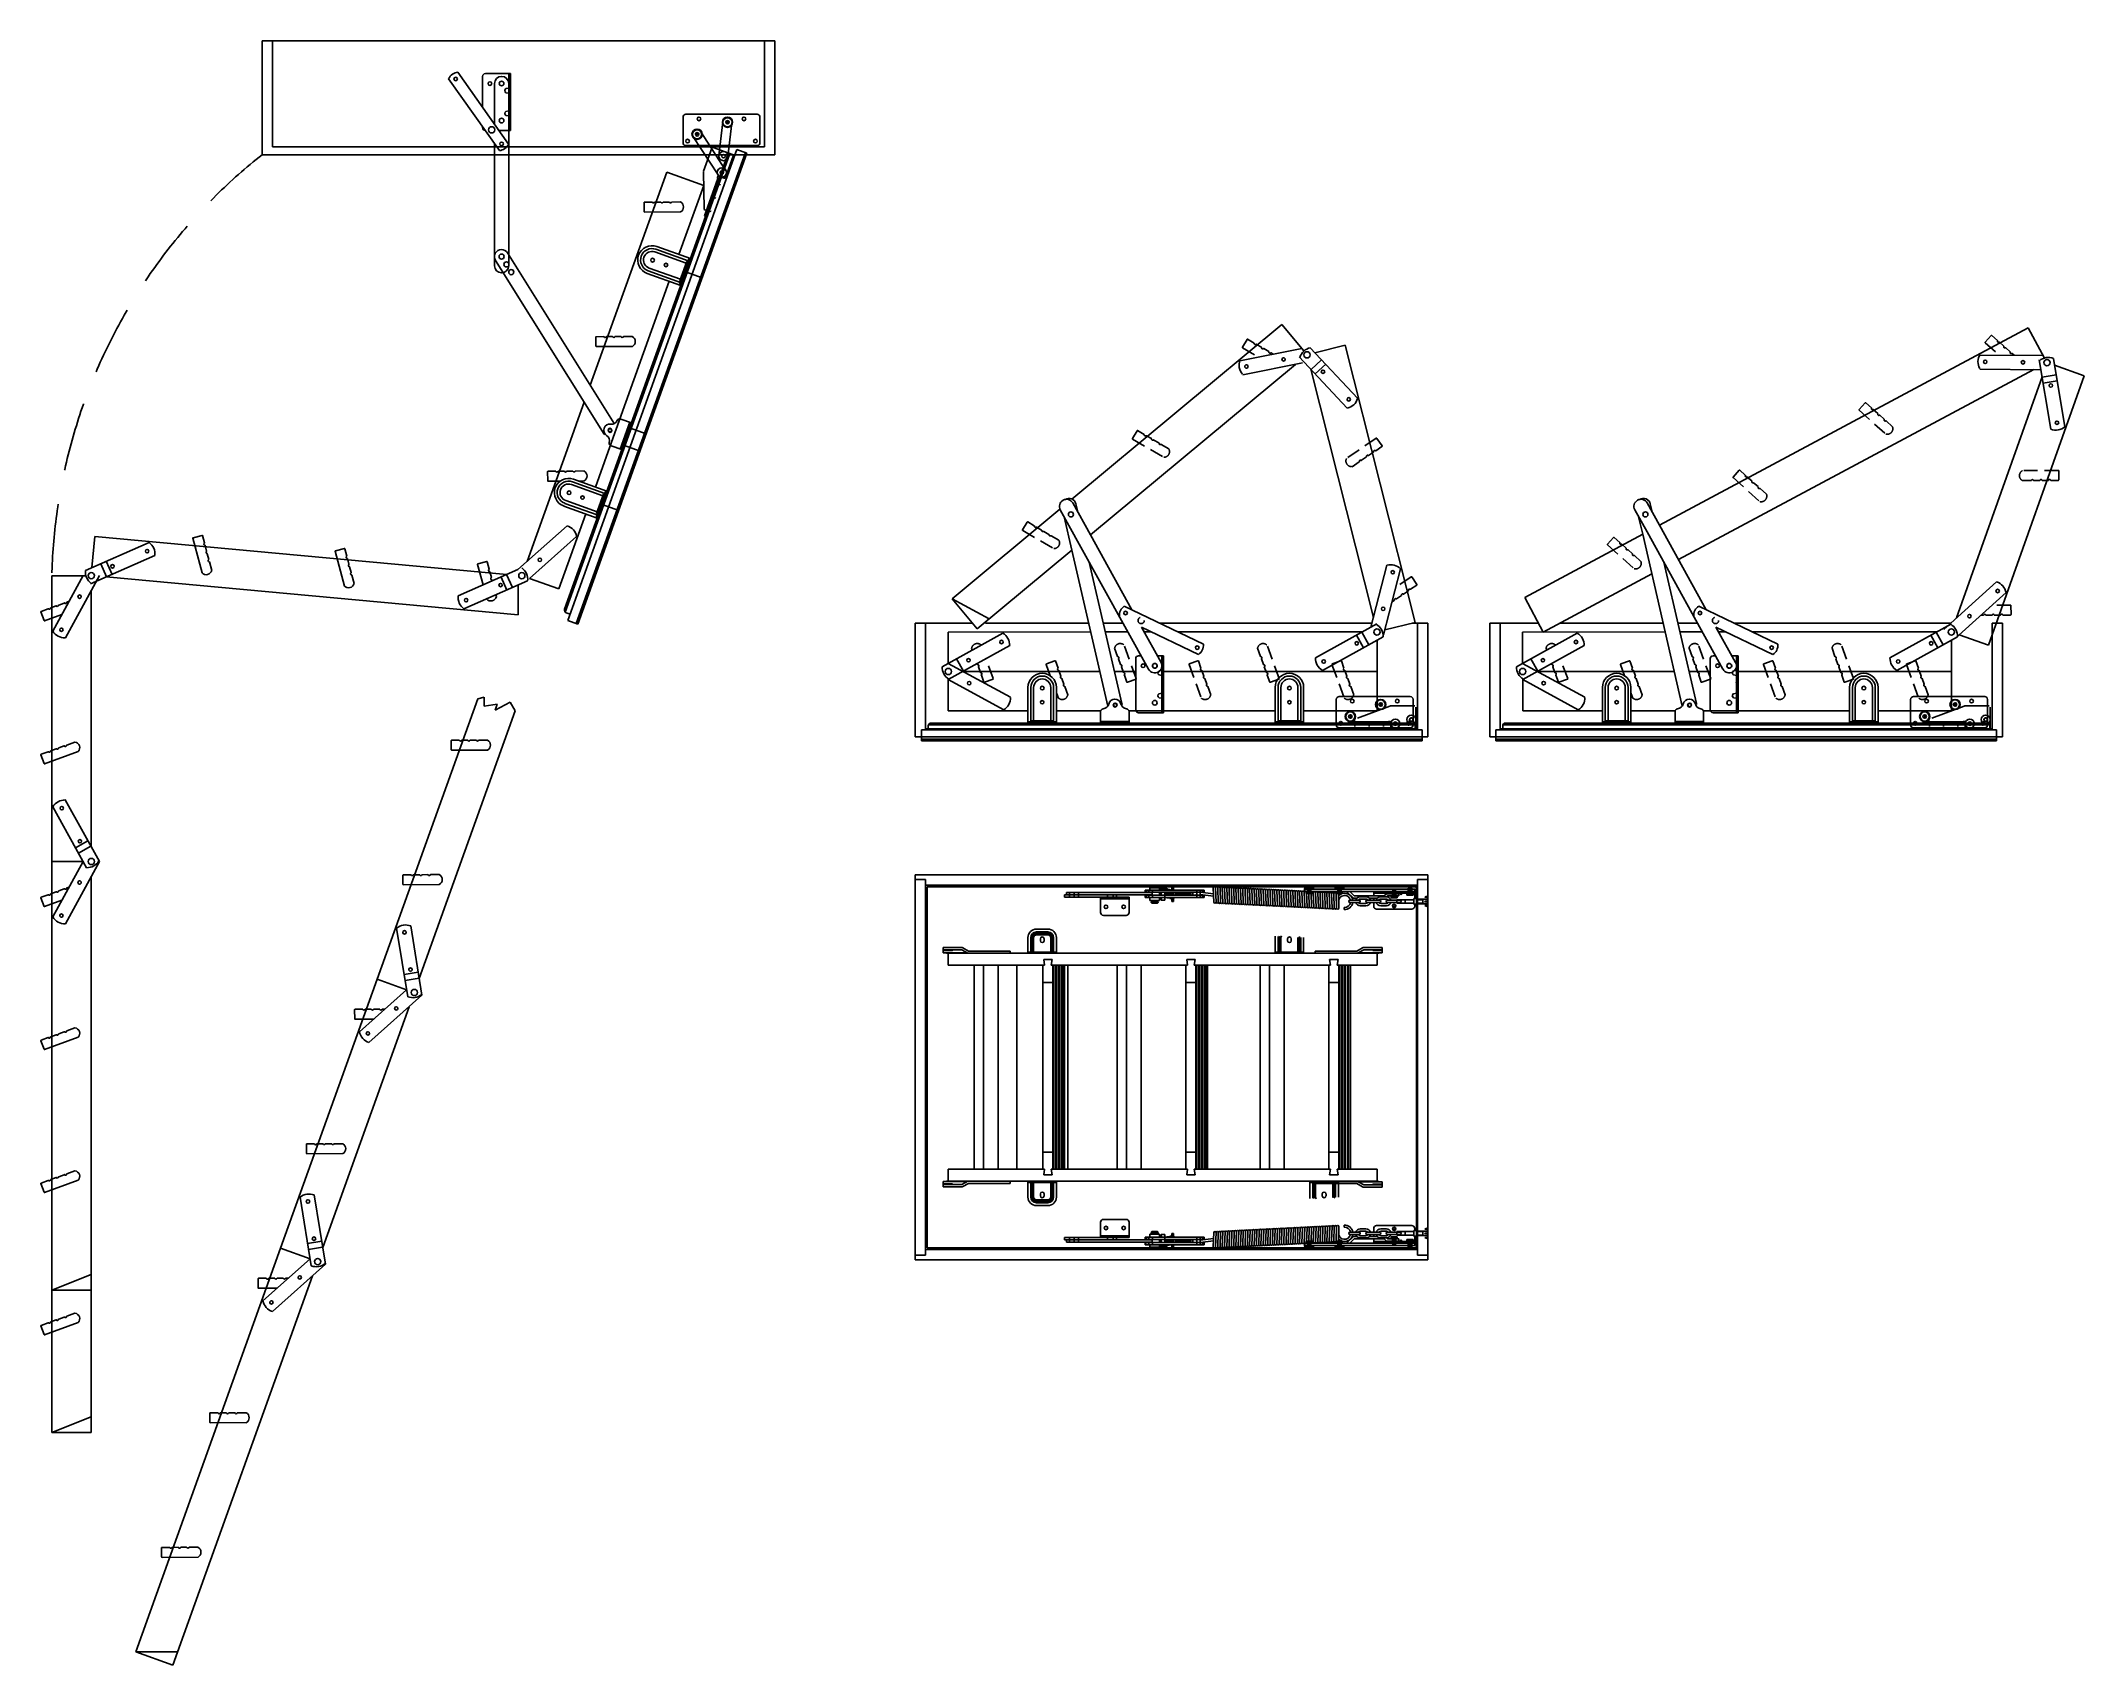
# Model space of a CAD drawing. Extents: x 336 to 3924, y 255 to 3108.
import ezdxf

# ---------------------------------------------------------------- set-up
doc = ezdxf.new("R2010")
doc.units = 0
doc.header["$LTSCALE"] = 48.5
doc.header["$MEASUREMENT"] = 0
doc.linetypes.add('CENTER', pattern=[2, 1.25, -0.25, 0.25, -0.25])
doc.linetypes.add('DASHED', pattern=[0.75, 0.5, -0.25])
doc.layers.get('0').update_dxf_attribs({"linetype": 'CONTINUOUS'})
for name, color, linetype in [('BESLAG', 7, 'CONTINUOUS'), ('CENTER', 3, 'CENTER'), ('DIM', 1, 'DASHED'), ('KARM', 7, 'CONTINUOUS'), ('KORT-ARM', 7, 'CONTINUOUS'), ('KORT-TAP', 7, 'CONTINUOUS'), ('L-BESLAG', 7, 'CONTINUOUS'), ('PLADE', 7, 'CONTINUOUS'), ('SIDE-BESLAG', 7, 'CONTINUOUS'), ('STD-KNAE', 7, 'CONTINUOUS')]:
    doc.layers.add(name, color=color, linetype=linetype)
pattern_1 = [(135, (5014.53114, -12570.47671), (-0.0883883476, -0.0883883476), [])]
pattern_2 = [(225, (5014.53114, 15180.9382), (-0.0883883476, 0.0883883476), [])]

msp = doc.modelspace()

# ---------------------------------------------------------------- hatches: boundary and pattern name
at = {"linetype": 'CONTINUOUS', "ltscale": 2}
h = msp.add_hatch(dxfattribs=at)
h.set_pattern_fill('ANSI31', angle=90, style=0)
h.set_pattern_definition(pattern_1)
h.paths.add_polyline_path([(2566.1, 1621.2), (2566.3, 1623.2), (2559.8, 1623.2), (2560, 1621.2), (2560, 1614.2), (2557.5, 1614.2), (2557.5, 1610.7), (2568.5, 1610.7), (2568.5, 1614.2), (2566.1, 1614.2)])
h.paths.add_polyline_path([(2613.3, 1614.2), (2610.8, 1614.2), (2610.8, 1610.7), (2621.8, 1610.7), (2621.8, 1614.2), (2619.4, 1614.2), (2619.4, 1621.2), (2619.5, 1623.2), (2613.1, 1623.2), (2613.3, 1621.2)])
h = msp.add_hatch(dxfattribs=at)
h.set_pattern_fill('ANSI31', angle=90, style=0)
h.set_pattern_definition(pattern_1)
h.paths.add_polyline_path([(2709.2, 1606.2), (2706.8, 1606.2), (2706.8, 1602.7), (2717.8, 1602.7), (2717.8, 1606.2), (2715.3, 1606.2), (2715.3, 1613.2), (2715.5, 1615.2), (2709, 1615.2), (2709.2, 1613.2)])
h.paths.add_polyline_path([(2737.1, 1611.2), (2734.7, 1611.2), (2734.7, 1607.7), (2745.7, 1607.7), (2745.7, 1611.2), (2743.2, 1611.2), (2743.2, 1618.2), (2743.4, 1620.2), (2736.9, 1620.2), (2737.1, 1618.2)])
h = msp.add_hatch(dxfattribs=at)
h.set_pattern_fill('ANSI31', angle=90, style=0)
h.set_pattern_definition(pattern_2)
h.paths.add_polyline_path([(2709.2, 997.2), (2709, 995.2), (2715.5, 995.2), (2715.3, 997.2), (2715.3, 1004.2), (2717.8, 1004.2), (2717.8, 1007.7), (2706.8, 1007.7), (2706.8, 1004.2), (2709.2, 1004.2)])
h.paths.add_polyline_path([(2737.1, 999.2), (2737.1, 992.2), (2736.9, 990.2), (2743.4, 990.2), (2743.2, 992.2), (2743.2, 999.2), (2745.7, 999.2), (2745.7, 1002.7), (2734.7, 1002.7), (2734.7, 999.2)])
h = msp.add_hatch(dxfattribs=at)
h.set_pattern_fill('ANSI31', angle=90, style=0)
h.set_pattern_definition(pattern_2)
h.paths.add_polyline_path([(2566.1, 996.2), (2568.5, 996.2), (2568.5, 999.7), (2557.5, 999.7), (2557.5, 996.2), (2560, 996.2), (2560, 989.2), (2559.8, 987.2), (2566.3, 987.2), (2566.1, 989.2)])
h.paths.add_polyline_path([(2613.3, 989.2), (2613.1, 987.2), (2619.5, 987.2), (2619.4, 989.2), (2619.4, 996.2), (2621.8, 996.2), (2621.8, 999.7), (2610.8, 999.7), (2610.8, 996.2), (2613.3, 996.2)])

# ---------------------------------------------------------------- linework, layer by layer
at = {"linetype": 'CONTINUOUS'}
for p, q in [((724.6, 3108.1), (724.6, 2908.1)), ((724.6, 3108.1), (724.6, 2908.1)), ((1624.6, 3108.1), (724.6, 3108.1)), ((742.6, 3108.1), (742.6, 2922.1)), ((1606.6, 3108.1), (1606.6, 2922.1)), ((1624.6, 3108.1), (1624.6, 2908.1)), ((1157.5, 2926.8), (1068.5, 3052.9)), ((1116.6, 3050.6), (1160.6, 3050.6)), ((1157.6, 3050.6), (1157.6, 2950.6)), ((1160.6, 3050.6), (1160.6, 2950.6)), ((1141.2, 2915.3), (1052.1, 3041.3)), ((1111.6, 2991.8), (1111.6, 3045.6)), ((1132.6, 3033.1), (1132.6, 2962.1)), ((1157.6, 3025), (1152.8, 3024.1)), ((1152.8, 3017), (1157.6, 3016.1)), ((1157.6, 3045.6), (1160.6, 3045.6)), ((1157.6, 3040.6), (1160.6, 3040.6)), ((1157.6, 3035.6), (1160.6, 3035.6)), ((1157.6, 3033.1), (1157.6, 2713.1)), ((1157.6, 2985), (1152.8, 2984.1)), ((1111.6, 2955.6), (1111.6, 2957.1)), ((1140.8, 2950.6), (1160.6, 2950.6)), ((1152.8, 2977), (1157.6, 2976.1)), ((1157.6, 2965.6), (1160.6, 2965.6)), ((1157.6, 2960.6), (1160.6, 2960.6)), ((1157.6, 2955.6), (1160.6, 2955.6)), ((1495.1, 2948.4), (1538.5, 2881.2)), ((1526.7, 2906.5), (1533.7, 2966.1)), ((1542.6, 2904.6), (1549.6, 2964.2)), ((1624.6, 2908.1), (724.6, 2908.1)), ((1606.6, 2922.1), (742.6, 2922.1)), ((1005.4, 2922), (955.4, 2922)), ((1132.6, 2927.4), (1132.6, 2754.6)), ((1481.7, 2939.7), (1525.1, 2872.5)), ((1516.7, 2920.5), (1550.5, 2908.4)), ((1554, 2906.1), (1547.4, 2908.4)), ((1554, 2906.1), (1547.4, 2908.4)), ((1575.9, 2911), (1558, 2917.4)), ((1300.8, 2503.2), (1435.1, 2877.5)), ((1435.1, 2877.5), (1500, 2854.2)), ((1499.5, 2878.2), (1500.5, 2813.1)), ((1526.3, 2870.3), (1535.7, 2866.9)), ((1456.5, 2732.8), (1500, 2854.2)), ((1523.8, 2857.4), (1529.7, 2855.3)), ((1524.3, 2867.8), (1525, 2869.7)), ((1524.9, 2866.6), (1526.8, 2865.9)), ((1395.5, 2824), (1395.6, 2808)), ((1396.2, 2824.8), (1409.4, 2824.8)), ((1396.3, 2807.3), (1459.4, 2807.6)), ((1414.1, 2824.9), (1424.4, 2824.9)), ((1429.1, 2824.9), (1439.4, 2825)), ((1444.1, 2825), (1459.3, 2825.1)), ((1501.3, 2800.7), (1503.2, 2800)), ((1501.8, 2811.2), (1504.7, 2810.2)), ((1502.1, 2800.4), (1502, 2800.4)), ((1502.3, 2800.3), (1502.1, 2800.4)), ((1506.9, 2810.3), (1512.8, 2808.2)), ((1515.3, 2833.9), (1521.3, 2831.7)), ((1132.6, 2754.6), (1132.6, 2725.7)), ((1342.7, 2436), (1155.7, 2735.7)), ((1469.4, 2717.6), (1414.3, 2737.3)), ((1472.9, 2721.6), (1416, 2742)), ((1476.5, 2725.6), (1417.7, 2746.7)), ((1132.6, 2725.7), (1132.6, 2713.1)), ((1325.1, 2417), (1134.5, 2722.4)), ((1400.8, 2699.7), (1459.6, 2678.6)), ((1402.5, 2704.4), (1459.4, 2683.9)), ((1404.2, 2709.1), (1459.2, 2689.3)), ((1457.7, 2679.2), (1474.6, 2726.3)), ((1458.2, 2686.5), (1470.4, 2720.4)), ((1459.6, 2678.6), (1476.5, 2725.6)), ((1497.2, 2691.6), (1468.1, 2702.1)), ((1472.9, 2721.6), (1470.4, 2720.4)), ((1332.3, 2386.7), (1439.6, 2685.8)), ((1459.4, 2683.9), (1458.2, 2686.5)), ((1310.8, 2587.8), (1310.8, 2571.8)), ((1311.5, 2588.5), (1324.7, 2588.6)), ((1329.3, 2588.6), (1339.7, 2588.7)), ((1344.3, 2588.7), (1354.7, 2588.7)), ((1359.3, 2588.7), (1374.6, 2588.8)), ((2515.1, 2609.7), (2553.6, 2563.6)), ((3825.7, 2603.9), (3854.1, 2551)), ((1311.6, 2571), (1374.7, 2571.3)), ((2179, 2240.4), (2539.3, 2539.9)), ((3211.6, 2196.9), (3835.4, 2530.6)), ((1269, 2414.5), (1279.6, 2444.1)), ((1279.6, 2444.1), (1290, 2473.2)), ((1373, 2437.1), (1354.2, 2443.9)), ((1189.8, 2193.6), (1269, 2414.5)), ((1370.2, 2438.1), (1353.3, 2391.1)), ((1356.2, 2390.1), (1373, 2437.1)), ((1399, 2417.7), (1369.8, 2428.2)), ((1332.3, 2386.7), (1309.9, 2324.3)), ((1337.3, 2396.8), (1356.2, 2390.1)), ((1388.2, 2387.6), (1359, 2398.1)), ((1226, 2351.5), (1226.1, 2335.5)), ((1226.8, 2352.3), (1239.9, 2352.3)), ((1226.8, 2334.8), (1248, 2334.9)), ((1244.6, 2352.3), (1254.9, 2352.4)), ((1259.6, 2352.4), (1269.9, 2352.5)), ((1326.4, 2313.1), (1269.5, 2333.5)), ((1330, 2317.1), (1271.2, 2338.2)), ((1274.6, 2352.5), (1289.9, 2352.6)), ((1280.1, 2335), (1289.9, 2335.1)), ((1257.7, 2300.6), (1312.7, 2280.8)), ((1322.8, 2309), (1267.8, 2328.8)), ((1311.2, 2270.7), (1328.1, 2317.8)), ((1311.7, 2278), (1323.9, 2311.9)), ((1313.1, 2270), (1330, 2317.1)), ((1326.4, 2313.1), (1323.9, 2311.9)), ((1245.8, 2145.5), (1293.1, 2277.2)), ((1254.3, 2291.1), (1313.1, 2270)), ((1256, 2295.8), (1312.9, 2275.4)), ((1312.9, 2275.4), (1311.7, 2278)), ((1350.7, 2283.1), (1321.6, 2293.6)), ((414.5, 2178), (526.3, 2227)), ((430.9, 2237.7), (425.8, 2183)), ((430.9, 2237.7), (425.8, 2183)), ((430.9, 2237.7), (1154.6, 2171)), ((603.1, 2234.6), (619.2, 2173.6)), ((619.1, 2239.6), (603.7, 2235.5)), ((620, 2239.1), (623.4, 2226.3)), ((1173.8, 2179.4), (1260.3, 2256.4)), ((1276.9, 2237.8), (1194.1, 2164)), ((536.3, 2204.1), (423.3, 2154.6)), ((451.3, 2166.8), (441.2, 2189.7)), ((461.1, 2171.1), (451, 2194)), ((624.6, 2221.8), (627.2, 2211.8)), ((628.4, 2207.3), (631, 2197.3)), ((632.2, 2192.8), (636.1, 2178.1)), ((853.1, 2211.6), (869.1, 2150.5)), ((869.1, 2216.5), (853.6, 2212.5)), ((870, 2216), (873.3, 2203.3)), ((874.5, 2198.8), (877.1, 2188.8)), ((1103, 2188.5), (1112.5, 2152.5)), ((1119, 2193.5), (1103.5, 2189.4)), ((1119.9, 2193), (1123.3, 2180.2)), ((1980.2, 2075.3), (2146.5, 2213.4)), ((355.4, 1666.7), (355.4, 2168.7)), ((355.4, 2168.7), (415.5, 2168.7)), ((357.3, 2071.3), (410.3, 2168.8)), ((438.9, 2168.8), (379.2, 2059.4)), ((450.7, 2166.6), (1174.4, 2099.8)), ((878.3, 2184.3), (881, 2174.3)), ((882.1, 2169.8), (886, 2155)), ((1068.9, 2133.4), (1173.8, 2179.4)), ((1190.7, 2159.5), (1079, 2110.5)), ((1124.5, 2175.7), (1127.1, 2165.7)), ((1128.3, 2161.2), (1128.7, 2159.6)), ((1144.2, 2166.4), (1154.2, 2143.5)), ((1154, 2170.7), (1164, 2147.8)), ((1194.1, 2164), (1245.8, 2145.5)), ((1194.1, 2164), (1245.8, 2145.5)), ((367.5, 2117.2), (377.2, 2120.7)), ((381.6, 2122.3), (385.9, 2123.9)), ((424.4, 1693), (424.4, 2142.3)), ((1118.9, 2128), (1119, 2127.5)), ((1135.1, 2135.1), (1136, 2131.9)), ((1174.4, 2099.8), (1174.4, 2152.1)), ((1936.1, 2128.3), (2001.4, 2092.9)), ((336.2, 2105), (341.7, 2090)), ((336.7, 2106), (349, 2110.5)), ((342.7, 2089.5), (373.2, 2100.7)), ((353.4, 2112.1), (363.1, 2115.6)), ((1265.3, 2101.3), (1258.7, 2103.6)), ((1279.2, 2083.6), (1261.3, 2090)), ((1957, 2085.5), (1971.8, 2085.5)), ((2179.6, 2070), (1929.2, 2069.6)), ((1929.2, 2069.6), (1929.2, 2014.7)), ((2206.3, 2070), (2205.2, 2070)), ((2258.5, 2023), (2258.5, 1934.5)), ((2195.7, 2000.2), (2190.4, 2000.2)), ((2221.8, 2000.2), (2221.3, 2000.2)), ((926.6, 1459.9), (1103.4, 1952.7)), ((1103.4, 1952.7), (1114.7, 1955.3)), ((1114.7, 1955.3), (1114.7, 1939.5)), ((1114.7, 1939.5), (1137.5, 1943)), ((1134, 1932.5), (1160.2, 1946.5)), ((1137.5, 1943), (1134, 1932.5)), ((1160.2, 1946.5), (1169, 1931.2)), ((1000.5, 1461.4), (1169, 1931.2)), ((2185.7, 1931.2), (2119.3, 1931.2)), ((2263.5, 1928), (2287.7, 1928)), ((367.5, 1866.2), (377.2, 1869.7)), ((381.6, 1871.3), (396, 1876.5)), ((1056.6, 1879), (1056.6, 1863)), ((1057.3, 1879.7), (1070.5, 1879.8)), ((1075.1, 1879.8), (1085.5, 1879.9)), ((1090.1, 1879.9), (1100.5, 1879.9)), ((1105.1, 1880), (1120.4, 1880)), ((2279.5, 1899.5), (2304.5, 1899.5)), ((2279.5, 1885.5), (2304.5, 1885.5)), ((336.2, 1854), (341.7, 1839)), ((336.7, 1855), (349, 1859.5)), ((342.7, 1838.5), (401.9, 1860.1)), ((353.4, 1861.1), (363.1, 1864.6)), ((1057.4, 1862.2), (1120.5, 1862.5)), ((416.3, 1655.9), (357.3, 1762.7)), ((379.1, 1774.8), (438.9, 1666.8)), ((418.9, 1702.9), (397, 1690.8)), ((424.1, 1693.5), (402.2, 1681.4)), ((355.4, 663.7), (355.4, 1666.7)), ((355.4, 1666.7), (410.3, 1666.7)), ((355.4, 1666.7), (410.3, 1666.7)), ((357.3, 1569.3), (410.3, 1666.8)), ((438.9, 1666.8), (379.2, 1557.4)), ((367.5, 1615.2), (377.2, 1618.7)), ((381.6, 1620.3), (385.9, 1621.9)), ((424.4, 663.7), (424.4, 1640.3)), ((971.8, 1642.7), (971.9, 1626.7)), ((972.6, 1643.5), (985.7, 1643.5)), ((972.6, 1626), (1035.7, 1626.3)), ((990.4, 1643.5), (1000.7, 1643.6)), ((1005.4, 1643.6), (1015.7, 1643.7)), ((1020.4, 1643.7), (1035.7, 1643.8)), ((336.2, 1603), (341.7, 1588)), ((336.7, 1604), (349, 1608.5)), ((342.7, 1587.5), (373.2, 1598.7)), ((353.4, 1610.1), (363.1, 1613.6)), ((980.3, 1429.2), (960.8, 1549.6)), ((985.5, 1553.7), (1005.2, 1431.9)), ((998.6, 1472.5), (974, 1468.5)), ((757.2, 987.4), (926.6, 1459.9)), ((895.5, 1367.6), (978.4, 1441.4)), ((926.6, 1459.9), (978.4, 1441.4)), ((926.6, 1459.9), (978.4, 1441.4)), ((1000.4, 1462), (975.7, 1458)), ((831, 988.8), (982.7, 1411.8)), ((887.1, 1406.4), (887.2, 1390.4)), ((887.8, 1407.2), (901, 1407.3)), ((905.7, 1407.3), (916, 1407.3)), ((1005.2, 1431.9), (912.1, 1349)), ((920.7, 1407.4), (931, 1407.4)), ((935.7, 1407.4), (940.2, 1407.4)), ((367.5, 1364.2), (377.2, 1367.7)), ((381.6, 1369.3), (396, 1374.5)), ((887.9, 1389.7), (920.5, 1389.8)), ((336.2, 1352), (341.7, 1337)), ((336.7, 1353), (349, 1357.5)), ((342.7, 1336.5), (401.9, 1358.1)), ((353.4, 1359.1), (363.1, 1362.6)), ((802.3, 1170.2), (802.4, 1154.2)), ((803.1, 1170.9), (816.3, 1171)), ((803.2, 1153.4), (866.3, 1153.7)), ((820.9, 1171), (831.3, 1171.1)), ((835.9, 1171.1), (846.3, 1171.1)), ((850.9, 1171.2), (866.2, 1171.2)), ((367.5, 1113.2), (377.2, 1116.7)), ((381.6, 1118.3), (396, 1123.5)), ((336.2, 1101), (341.7, 1086)), ((336.7, 1102), (349, 1106.5)), ((342.7, 1085.5), (401.9, 1107.1)), ((353.4, 1108.1), (363.1, 1111.6)), ((810.9, 956.7), (791.3, 1077.1)), ((816, 1081.1), (835.8, 959.4)), ((503, 278.6), (757.2, 987.4)), ((726, 895.1), (808.9, 968.9)), ((757.2, 987.4), (808.9, 968.9)), ((757.2, 987.4), (808.9, 968.9)), ((829.2, 1000), (804.5, 996)), ((830.9, 989.5), (806.2, 985.4)), ((355.4, 913.7), (424.4, 941.2)), ((567.9, 255.3), (813.2, 939.3)), ((717.6, 933.9), (717.7, 917.9)), ((718.4, 934.7), (731.5, 934.7)), ((736.2, 934.7), (746.5, 934.8)), ((835.8, 959.4), (742.7, 876.4)), ((751.2, 934.8), (761.5, 934.9)), ((766.2, 934.9), (770.7, 934.9)), ((355.4, 913.7), (424.4, 913.7)), ((718.4, 917.2), (751, 917.3)), ((353.4, 858.1), (363.1, 861.6)), ((367.5, 863.2), (377.2, 866.7)), ((381.6, 868.3), (396, 873.5)), ((336.2, 851), (341.7, 836)), ((336.7, 852), (349, 856.5)), ((342.7, 835.5), (401.9, 857.1)), ((355.4, 663.7), (424.4, 691.2)), ((632.9, 697.6), (633, 681.6)), ((633.6, 698.4), (646.8, 698.5)), ((651.5, 698.5), (661.8, 698.5)), ((666.5, 698.6), (676.8, 698.6)), ((681.5, 698.6), (696.7, 698.7)), ((355.4, 663.7), (424.4, 663.7)), ((633.7, 680.9), (696.8, 681.2)), ((548.1, 461.4), (548.2, 445.4)), ((548.9, 462.1), (562.1, 462.2)), ((549, 444.6), (612.1, 444.9)), ((566.7, 462.2), (577.1, 462.3)), ((581.7, 462.3), (592.1, 462.3)), ((596.7, 462.4), (612, 462.4)), ((503, 278.6), (567.9, 255.3)), ((503, 278.6), (576.3, 278.6))]:
    msp.add_line(p, q, dxfattribs=at)
at = {"color": 7, "linetype": 'CONTINUOUS'}
for p, q in [((1468.7, 2979.1), (1593.7, 2979.1)), ((1463.7, 2929.1), (1463.7, 2974.1)), ((1598.7, 2974.1), (1598.7, 2929.1)), ((1545.4, 2908.7), (1257, 2104.7)), ((1558, 2917.4), (1261.3, 2090)), ((1573.1, 2912), (1276.3, 2084.6)), ((1575.9, 2911), (1279.2, 2083.6)), ((1593.7, 2924.1), (1468.7, 2924.1)), ((1514.2, 2919.5), (1499.6, 2878.9)), ((1541, 2905.4), (1255.7, 2110)), ((1551.8, 2905.8), (1538.2, 2868.2)), ((1524.9, 2866.6), (1501.3, 2800.7)), ((1526.8, 2865.9), (1503.2, 2800)), ((1526.8, 2865.9), (1503.2, 2800)), ((2974, 2069.7), (3164.7, 2171.7)), ((2749.2, 2086.8), (2695.9, 2073.4)), ((2761.1, 2085.5), (2743.9, 2085.5)), ((3188.1, 2070), (2937.8, 2069.6)), ((2937.8, 2069.6), (2937.8, 2014.7)), ((3214.9, 2070), (3213.8, 2070)), ((3755.9, 2046.8), (3704.2, 2065.1)), ((3267.1, 2023), (3267.1, 1934.5)), ((3204.2, 2000.2), (3199, 2000.2)), ((3230.4, 2000.2), (3229.9, 2000.2)), ((3194.2, 1931.2), (3127.9, 1931.2)), ((3272.1, 1928), (3296.2, 1928)), ((3288.1, 1899.5), (3313.1, 1899.5)), ((3288.1, 1885.5), (3313.1, 1885.5)), ((2751.5, 1622.2), (1892.5, 1622.2)), ((1892.5, 1622.2), (1892.5, 988.2)), ((2275.6, 1625.2), (2266.7, 1625.2)), ((2266.7, 1625.2), (2266.7, 1622.2)), ((2266.7, 1622.2), (2289.6, 1622.2)), ((2274.8, 1616.7, -0.1), (2276.1, 1616.7, -0.1)), ((2274.8, 1616.7, 0.9), (2274.8, 1612.7, 0.9)), ((2275.6, 1625.2), (2283.6, 1625.2)), ((2276.7, 1625.2), (2276.7, 1622.2)), ((2277.4, 1614.6, 0.1), (2277.4, 1612.7, 0.1)), ((2281.6, 1615, 0.1), (2281.6, 1612.7, 0.1)), ((2321.7, 1622.2), (2283.1, 1622.2)), ((2283.2, 1619.2), (2283.1, 1619.2)), ((2283.1, 1616.7, -0.1), (2378.7, 1616.7, -0.1)), ((2283.2, 1620.7), (2283.2, 1616.7)), ((2300.2, 1620.7), (2283.2, 1620.7)), ((2321.7, 1625.2), (2283.6, 1625.2)), ((2287.9, 1616.7, 0.1), (2287.9, 1612.7, 0.1)), ((2300.2, 1616.7), (2300.2, 1620.7)), ((2312.7, 1619.2), (2300.2, 1619.2)), ((2303.4, 1616.7), (2303, 1618.5)), ((2303, 1616.7), (2303, 1618.5)), ((2309.5, 1618.5), (2303, 1618.5)), ((2309.3, 1616.7, 0.9), (2313.1, 1617.7, -0.1)), ((2309.5, 1616.7), (2309.5, 1618.5)), ((2312.7, 1619.2), (2315.7, 1617.7)), ((2313.1, 1617.7, -0.1), (2317.1, 1617.7, -0.1)), ((2317.1, 1617.7, -0.1), (2320.8, 1616.7, 0.9)), ((2321.7, 1625.2), (2321.7, 1616.7)), ((2321.7, 1619.2), (2324.7, 1619.2)), ((2324.7, 1622.2), (2324.7, 1616.7)), ((2365.5, 1616.7, 0.1), (2365.5, 1612.7, 0.1)), ((2371.8, 1616.7, 0.1), (2371.8, 1612.7, 0.1)), ((2376, 1616.7, 0.2), (2376, 1612.7, 0.1)), ((2378.7, 1616.7, 0.1), (2378.7, 1612.7, 0.1)), ((2394.5, 1620.6), (2395.5, 1595.6)), ((2398.5, 1620.4), (2399.5, 1595.4)), ((2402.5, 1620.2), (2403.5, 1595.2)), ((2406.5, 1620), (2407.5, 1595)), ((2410.5, 1619.8), (2411.4, 1594.8)), ((2414.5, 1619.6), (2415.4, 1594.6)), ((2418.5, 1619.4), (2419.4, 1594.4)), ((2422.5, 1619.2), (2423.4, 1594.2)), ((2426.5, 1619), (2427.4, 1594)), ((2430.5, 1618.8), (2431.4, 1593.8)), ((2434.5, 1618.6), (2435.4, 1593.6)), ((2438.5, 1618.4), (2439.4, 1593.4)), ((2442.5, 1618.2), (2443.4, 1593.2)), ((2446.5, 1618), (2447.4, 1593)), ((2450.5, 1617.8), (2451.4, 1592.8)), ((2454.5, 1617.6), (2455.4, 1592.6)), ((2458.4, 1617.4), (2459.4, 1592.4)), ((2462.4, 1617.2), (2463.4, 1592.2)), ((2466.4, 1617), (2467.4, 1592)), ((2470.4, 1616.8), (2471.4, 1591.8)), ((2474.4, 1616.6), (2475.4, 1591.6)), ((2478.4, 1616.4), (2479.4, 1591.4)), ((2482.4, 1616.2), (2483.4, 1591.2)), ((2486.4, 1616), (2487.4, 1591)), ((2490.4, 1615.8), (2491.3, 1590.8)), ((2494.4, 1615.6), (2495.3, 1590.6)), ((2498.4, 1615.4), (2499.3, 1590.4)), ((2502.4, 1615.2), (2503.3, 1590.2)), ((2506.4, 1615), (2507.3, 1590)), ((2510.4, 1614.8), (2511.3, 1589.8)), ((2514.4, 1614.6), (2515.3, 1589.6)), ((2518.4, 1614.4), (2519.3, 1589.4)), ((2673.3, 1625.2), (2538.3, 1625.2)), ((2538.3, 1623.2), (2538.3, 1625.2)), ((2554, 1623.2), (2538.3, 1623.2)), ((2554, 1623.2), (2556, 1619.2)), ((2555, 1619.2), (2560, 1619.2)), ((2555, 1619.2), (2555, 1618.2)), ((2555, 1618.2), (2555, 1614.2)), ((2560, 1618.2), (2555, 1618.2)), ((2570, 1623.2), (2556, 1623.2)), ((2556, 1623.2), (2557, 1621.2)), ((2557, 1621.2), (2560, 1621.2)), ((2560, 1621.2), (2559.8, 1623.2)), ((2559.8, 1619.2), (2559.8, 1618.2)), ((2560, 1614.2), (2560, 1621.2)), ((2560, 1621.2), (2560, 1619.2)), ((2566.1, 1621.2), (2566.3, 1623.2)), ((2566.1, 1614.2), (2566.1, 1621.2)), ((2566.1, 1621.2), (2566.1, 1619.2)), ((2566.1, 1621.2), (2569, 1621.2)), ((2566.1, 1619.2), (2571, 1619.2)), ((2608.3, 1618.2), (2566.1, 1618.2)), ((2566.3, 1619.2), (2566.3, 1618.2)), ((2570, 1623.2), (2569, 1621.2)), ((2572, 1623.2), (2570, 1619.2)), ((2571, 1619.2), (2571, 1618.2)), ((2607.3, 1623.2), (2572, 1623.2)), ((2607.3, 1623.2), (2609.3, 1619.2)), ((2608.3, 1619.2), (2613.3, 1619.2)), ((2608.3, 1619.2), (2608.3, 1618.2)), ((2608.3, 1618.2), (2613.3, 1618.2)), ((2609.3, 1623.2), (2610.3, 1621.2)), ((2623.3, 1623.2), (2609.3, 1623.2)), ((2610.3, 1621.2), (2613.3, 1621.2)), ((2613.3, 1621.2), (2613.1, 1623.2)), ((2613.1, 1619.2), (2613.1, 1618.2)), ((2613.3, 1614.2), (2613.3, 1621.2)), ((2613.3, 1621.2), (2613.3, 1619.2)), ((2619.4, 1621.2), (2619.5, 1623.2)), ((2619.4, 1614.2), (2619.4, 1621.2)), ((2619.4, 1621.2), (2619.4, 1619.2)), ((2619.4, 1621.2), (2622.3, 1621.2)), ((2619.4, 1619.2), (2624.3, 1619.2)), ((2619.4, 1618.2), (2624.3, 1618.2)), ((2619.6, 1619.2), (2619.6, 1618.2)), ((2623.3, 1623.2), (2622.3, 1621.2)), ((2625.3, 1623.2), (2623.3, 1619.2)), ((2624.3, 1619.2), (2624.3, 1618.2)), ((2624.3, 1618.2), (2737.2, 1618.2)), ((2750.7, 1622.2), (2624.8, 1622.2)), ((2673.3, 1623.2), (2625.3, 1623.2)), ((2673.3, 1625.2), (2673.3, 1623.2)), ((2715.5, 1615.2), (2709, 1615.2)), ((2709.2, 1613.2), (2709, 1615.2)), ((2715.3, 1613.2), (2715.5, 1615.2)), ((2743.4, 1620.2), (2736.9, 1620.2)), ((2737.1, 1618.2), (2736.9, 1620.2)), ((2737.1, 1618.2), (2737.1, 1611.2)), ((2743.2, 1618.2), (2743.4, 1620.2)), ((2743.2, 1618.2), (2743.2, 1611.2)), ((2743.3, 1618.2), (2748.3, 1618.2)), ((2748.3, 1613.2), (2748.3, 1618.2)), ((2750.7, 1622.2), (2750.7, 1601.7)), ((2751.5, 1625.2), (2751.5, 988.2)), ((2133.2, 1608.2), (2287.3, 1608.2)), ((2133.2, 1608.2), (2133.2, 1604.2)), ((2209.2, 1604.2), (2133.2, 1604.2)), ((2287.3, 1612.2), (2136.8, 1612.2)), ((2136.8, 1612.2), (2136.8, 1608.2)), ((2142.2, 1612.2), (2142.2, 1604.2)), ((2150.5, 1612.2), (2150.5, 1604.2)), ((2157.8, 1604.2), (2157.8, 1612.2)), ((2196.8, 1577.2), (2196.8, 1604.2)), ((2196.8, 1604.2), (2246.8, 1604.2)), ((2196.8, 1601.2), (2246.8, 1601.2)), ((2209.2, 1608.2), (2275.1, 1608.2)), ((2209.2, 1604.2), (2209.2, 1608.2)), ((2218.7, 1608.2), (2218.7, 1604.2)), ((2218.7, 1604.2), (2218.7, 1601.2)), ((2224.8, 1608.2), (2224.8, 1604.2)), ((2225, 1604.2), (2225, 1601.2)), ((2246.8, 1604.2), (2246.8, 1577.2)), ((2274.8, 1612.7, -0.1), (2378.7, 1612.7, -0.1)), ((2274.8, 1607.7, -0.1), (2378.7, 1607.7, -0.1)), ((2274.8, 1607.7, 0.9), (2274.8, 1603.7, 0.9)), ((2274.8, 1603.7, -0.1), (2378.7, 1603.7, -0.1)), ((2277.4, 1607.7), (2277.4, 1603.7, -0.1)), ((2281.6, 1607.7, 0), (2281.6, 1603.7, -0.1)), ((2283.2, 1612.7), (2283.2, 1612.2)), ((2283.2, 1608.2), (2283.2, 1607.7)), ((2283.2, 1603.7), (2283.2, 1598.2)), ((2283.2, 1598.2), (2300.2, 1598.2)), ((2285.7, 1598.2), (2285.7, 1596.5)), ((2297.7, 1596.5), (2285.7, 1596.5)), ((2297.7, 1595.5), (2285.7, 1595.5)), ((2285.7, 1595.5), (2285.7, 1594.7)), ((2297.7, 1594.7), (2285.7, 1594.7)), ((2285.7, 1594.7), (2286.7, 1593.7)), ((2286.5, 1596.5), (2286.5, 1595.5)), ((2296.7, 1593.7), (2286.7, 1593.7)), ((2287.3, 1608.2), (2287.3, 1612.2)), ((2287.9, 1607.7, 0), (2287.9, 1603.7, -0.1)), ((2297.7, 1594.7), (2296.7, 1593.7)), ((2297, 1596.5), (2297, 1595.5)), ((2297.7, 1598.2), (2297.7, 1596.5)), ((2297.7, 1595.5), (2297.7, 1594.7)), ((2300.2, 1607.7), (2300.2, 1612.7)), ((2300.2, 1598.2), (2300.2, 1603.7)), ((2303, 1607.7), (2303, 1612.7)), ((2303, 1608.7), (2303.8, 1612.7)), ((2303.2, 1607.7), (2303, 1608.7)), ((2304, 1603.7), (2303, 1599)), ((2303, 1599), (2303, 1603.7)), ((2309.5, 1599), (2303, 1599)), ((2309.5, 1603.7), (2304, 1603.7)), ((2309.3, 1603.7, 0.9), (2313.1, 1602.7, -0.1)), ((2309.5, 1599), (2309.5, 1612.7)), ((2309.5, 1611.6), (2309.7, 1612.7)), ((2309.6, 1612.7, 0.1), (2309.6, 1607.7, 0)), ((2309.8, 1607.7), (2310.7, 1612.7)), ((2310.6, 1612.4), (2310.4, 1612.7)), ((2310.8, 1607.7), (2311.7, 1612.7)), ((2311.7, 1612.4), (2311.5, 1612.7)), ((2311.9, 1607.7), (2312.7, 1612.7)), ((2312.7, 1612.4), (2312.5, 1612.7)), ((2312.9, 1607.7), (2313.8, 1612.7)), ((2313.1, 1602.7, -0.1), (2317.1, 1602.7, -0.1)), ((2313.7, 1612.4), (2313.5, 1612.7)), ((2313.9, 1607.7), (2314.8, 1612.7)), ((2314.7, 1612.4), (2314.5, 1612.7)), ((2314.9, 1607.7), (2315.8, 1612.7)), ((2315.7, 1612.4), (2315.5, 1612.7)), ((2315.9, 1607.7), (2316.8, 1612.7)), ((2316.7, 1612.4), (2316.5, 1612.7)), ((2316.9, 1607.7), (2317.8, 1612.7)), ((2317.1, 1602.7, -0.1), (2320.8, 1603.7, 0.9)), ((2317.8, 1612.4), (2317.6, 1612.7)), ((2318, 1607.7), (2318.8, 1612.7)), ((2318.2, 1602.7), (2318.2, 1601.7)), ((2318.2, 1602.7), (2325.4, 1602.7)), ((2318.2, 1601.7), (2325.4, 1601.7)), ((2318.8, 1612.4), (2318.6, 1612.7)), ((2319, 1607.7), (2319.8, 1612.7)), ((2319.8, 1612.4), (2319.6, 1612.7)), ((2320, 1607.7), (2320.8, 1612.6)), ((2320.8, 1612.4), (2320.6, 1612.7)), ((2320.7, 1612.7), (2321.7, 1611.7)), ((2321, 1607.7), (2321.7, 1612)), ((2321.7, 1612.7), (2321.7, 1607.7)), ((2321.7, 1603.7), (2321.7, 1596.7)), ((2324.7, 1596.7), (2321.7, 1596.7)), ((2324.7, 1612.7), (2324.7, 1607.7)), ((2324.7, 1603.7), (2324.7, 1596.7)), ((2328.7, 1603.7), (2324.7, 1603.7)), ((2325.4, 1602.7), (2325.4, 1601.7)), ((2328.5, 1608.2, 0.1), (2328.5, 1612.2, 0.1)), ((2328.7, 1612.7), (2328.7, 1607.7)), ((2328.9, 1612.4), (2328.7, 1612.7)), ((2328.7, 1611.4), (2329, 1612.7)), ((2329.1, 1607.7), (2330, 1612.7)), ((2329.9, 1612.4), (2329.7, 1612.7)), ((2330.1, 1607.7), (2331, 1612.7)), ((2331, 1612.4), (2330.8, 1612.7)), ((2331.2, 1607.7), (2332, 1612.7)), ((2332, 1612.4), (2331.8, 1612.7)), ((2332.2, 1607.7), (2333, 1612.7)), ((2333, 1612.4), (2332.8, 1612.7)), ((2333.2, 1607.7), (2334.1, 1612.7)), ((2334, 1612.4), (2333.8, 1612.7)), ((2334.2, 1607.7), (2335.1, 1612.7)), ((2335, 1612.4), (2334.8, 1612.7)), ((2335.2, 1607.7), (2336.1, 1612.7)), ((2336, 1612.4), (2335.8, 1612.7)), ((2336.2, 1607.7), (2337.1, 1612.7)), ((2337, 1612.4), (2336.8, 1612.7)), ((2337.2, 1607.7), (2338.1, 1612.7)), ((2338.1, 1612.4), (2337.9, 1612.7)), ((2338.3, 1607.7), (2339.1, 1612.7)), ((2339.1, 1612.4), (2338.9, 1612.7)), ((2339.3, 1607.7), (2340.2, 1612.7)), ((2339.7, 1608.2, 0.1), (2339.7, 1612.2, 0.1)), ((2340.1, 1612.4), (2339.9, 1612.7)), ((2340.3, 1607.7), (2341.2, 1612.7)), ((2341.1, 1612.4), (2340.9, 1612.7)), ((2341.3, 1607.7), (2342.2, 1612.7)), ((2342.1, 1612.4), (2341.9, 1612.7)), ((2342.3, 1607.7), (2343.2, 1612.7)), ((2343.1, 1612.4), (2342.9, 1612.7)), ((2343.3, 1607.7), (2344.2, 1612.7)), ((2344.2, 1612.4), (2344, 1612.7)), ((2344.4, 1607.7), (2345.2, 1612.7)), ((2345.2, 1612.4), (2345, 1612.7)), ((2345.4, 1607.7), (2346.2, 1612.7)), ((2346.2, 1612.4), (2346, 1612.7)), ((2346.4, 1607.7), (2347.3, 1612.7)), ((2347.2, 1612.4), (2347, 1612.7)), ((2347.4, 1607.7), (2348.3, 1612.7)), ((2348.2, 1612.4), (2348, 1612.7)), ((2348.4, 1607.7), (2349.3, 1612.7)), ((2349.2, 1612.4), (2349, 1612.7)), ((2349.4, 1607.7), (2350.3, 1612.7)), ((2350.2, 1612.4), (2350, 1612.7)), ((2350.4, 1607.7), (2351.3, 1612.7)), ((2351.3, 1612.4), (2351.1, 1612.7)), ((2351.4, 1608.2, 0.1), (2351.4, 1612.2, 0.1)), ((2351.5, 1607.7), (2352.3, 1612.7)), ((2352.3, 1612.4), (2352.1, 1612.7)), ((2352.5, 1607.7), (2353.4, 1612.7)), ((2353.3, 1612.4), (2353.1, 1612.7)), ((2353.5, 1607.7), (2354.3, 1612.4)), ((2354.5, 1612.1), (2354.1, 1612.7)), ((2354.5, 1607.7), (2354.5, 1612.1)), ((2358.3, 1612.2, 0.1), (2358.7, 1612.2, 0.1)), ((2358.3, 1608.2, 0.1), (2358.3, 1612.2, 0.1)), ((2358.3, 1608.2, 0.1), (2358.7, 1608.2, 0.1)), ((2358.7, 1608.2, 0.1), (2358.7, 1612.2, 0.1)), ((2365.6, 1611.5), (2365.4, 1607.5)), ((2365.5, 1608.2, 0.1), (2365.5, 1612.2, 0.1)), ((2365.5, 1607.7, 0), (2365.5, 1603.7, -0.1)), ((2394.9, 1610.1), (2371.8, 1612.7, 0.1)), ((2371.8, 1608.2, 0.1), (2371.8, 1612.2, 0.1)), ((2395.1, 1606.1), (2371.8, 1608.7, 0.1)), ((2371.8, 1607.7, 0), (2371.8, 1603.7, -0.1)), ((2376, 1607.7, 0), (2376, 1603.7, -0.1)), ((2378.7, 1607.7, 0), (2378.7, 1603.7, -0.1)), ((2522.4, 1614.2), (2523.3, 1589.2)), ((2526.4, 1614), (2527.3, 1589)), ((2530.4, 1613.8), (2531.3, 1588.8)), ((2534.4, 1613.6), (2535.3, 1588.6)), ((2538.4, 1613.4), (2539.3, 1588.4)), ((2542.3, 1613.2), (2543.3, 1588.2)), ((2546.3, 1613), (2547.3, 1588)), ((2550.3, 1612.8), (2551.3, 1587.8)), ((2554.3, 1612.6), (2555.3, 1587.6)), ((2560, 1614.2), (2555, 1614.2)), ((2557.5, 1610.7), (2557.5, 1614.2)), ((2568.5, 1610.7), (2557.5, 1610.7)), ((2558.3, 1612.4), (2559.3, 1587.4)), ((2562.3, 1612.2), (2563.3, 1587.2)), ((2608.3, 1614.2), (2566.1, 1614.2)), ((2566.3, 1612), (2567.3, 1587)), ((2568.5, 1610.7), (2568.5, 1614.2)), ((2570.3, 1611.8), (2571.2, 1586.8)), ((2574.3, 1611.6), (2575.2, 1586.6)), ((2578.3, 1611.4), (2579.2, 1586.4)), ((2582.3, 1611.2), (2583.2, 1586.2)), ((2586.3, 1611), (2587.2, 1586)), ((2590.3, 1610.8), (2591.2, 1585.8)), ((2594.3, 1610.6), (2595.2, 1585.6)), ((2598.3, 1610.4), (2599.2, 1585.4)), ((2602.3, 1610.2), (2603.2, 1585.2)), ((2606.3, 1610), (2607.2, 1585)), ((2608.3, 1614.2), (2613.3, 1614.2)), ((2610.3, 1609.8), (2611.2, 1584.8)), ((2610.8, 1610.7), (2610.8, 1614.2)), ((2621.8, 1610.7), (2610.8, 1610.7)), ((2614.3, 1609.7), (2615.2, 1584.6)), ((2619.4, 1614.2), (2709.1, 1614.2)), ((2621.8, 1610.7), (2621.8, 1614.2)), ((2624.7, 1586.2), (2624.5, 1582.2)), ((2640.6, 1602.2), (2628.6, 1614.2)), ((2642.3, 1606.2), (2634.3, 1614.2)), ((2634.6, 1598.9), (2650.7, 1598.9)), ((2634.6, 1594.9), (2650.7, 1594.9)), ((2640.6, 1602.2), (2646.8, 1602.2)), ((2642.3, 1606.2), (2694.6, 1606.2)), ((2652.7, 1604.9), (2662.7, 1604.9)), ((2652.7, 1600.9), (2662.7, 1600.9)), ((2652.7, 1592.9), (2662.7, 1592.9)), ((2652.7, 1588.9), (2662.7, 1588.9)), ((2664.7, 1598.9), (2686.7, 1598.9)), ((2664.7, 1594.9), (2681, 1594.9)), ((2668.7, 1602.2), (2682.8, 1602.2)), ((2676.3, 1613.2), (2709.2, 1613.2)), ((2676.3, 1613.2), (2676.3, 1606.2)), ((2676.3, 1611.2), (2709.2, 1611.2)), ((2676.3, 1602.2), (2676.3, 1598.9)), ((2676.3, 1594.9), (2676.3, 1588.2)), ((2681.3, 1583.2), (2743.3, 1583.2)), ((2685.2, 1594.9), (2686.7, 1594.9)), ((2688.7, 1604.9), (2698.7, 1604.9)), ((2688.7, 1600.9), (2698.7, 1600.9)), ((2688.7, 1592.9), (2698.7, 1592.9)), ((2688.7, 1588.9), (2698.7, 1588.9)), ((2698.6, 1610.2), (2694.6, 1606.2)), ((2697.8, 1613.2), (2699.3, 1610.2)), ((2704.3, 1610.2), (2698.6, 1610.2)), ((2700.3, 1606.2), (2698.9, 1604.9)), ((2700.3, 1606.2), (2709.2, 1606.2)), ((2700.3, 1598.6), (2722.3, 1598.6)), ((2700.3, 1594.6), (2722.3, 1594.6)), ((2701.3, 1610.2), (2702.8, 1613.2)), ((2704.3, 1611.2), (2704.3, 1610.2)), ((2704.3, 1610.2), (2709.2, 1610.2)), ((2706.8, 1602.7), (2706.8, 1606.2)), ((2717.8, 1602.7), (2706.8, 1602.7)), ((2709, 1611.2), (2709, 1610.2)), ((2709.2, 1613.2), (2709.2, 1606.2)), ((2709.2, 1607.7), (2709.2, 1609.7)), ((2715.3, 1613.2), (2715.3, 1606.2)), ((2715.3, 1613.2), (2737.2, 1613.2)), ((2715.3, 1611.2), (2737.2, 1611.2)), ((2715.3, 1610.2), (2720.3, 1610.2)), ((2715.3, 1607.7), (2715.3, 1609.7)), ((2715.3, 1606.2), (2720.3, 1606.2)), ((2715.4, 1614.2), (2737.2, 1614.2)), ((2715.5, 1611.2), (2715.5, 1610.2)), ((2746.7, 1599.7), (2717.2, 1599.7)), ((2746.7, 1593.7), (2717.2, 1593.7)), ((2717.8, 1602.7), (2717.8, 1606.2)), ((2720.3, 1611.2), (2720.3, 1610.2)), ((2720.3, 1610.2), (2720.3, 1606.2)), ((2720.6, 1608.2, 0.1), (2720.6, 1612.2, 0.1)), ((2721.8, 1613.2), (2724.3, 1608.2)), ((2724.3, 1608.2), (2726.8, 1613.2)), ((2732.3, 1613.2), (2732.3, 1614.2)), ((2732.3, 1613.2), (2737.2, 1613.2)), ((2734.7, 1607.7), (2734.7, 1611.2)), ((2745.7, 1607.7), (2734.7, 1607.7)), ((2737, 1613.2), (2737, 1614.2)), ((2743.3, 1614.2), (2748.3, 1614.2)), ((2743.3, 1613.2), (2748.3, 1613.2)), ((2743.3, 1613.2), (2748.3, 1613.2)), ((2743.3, 1611.2), (2748.3, 1611.2)), ((2743.5, 1613.2), (2743.5, 1614.2)), ((2745.7, 1607.7), (2745.7, 1611.2)), ((2746.7, 1601.7), (2746.7, 1591.7)), ((2746.7, 1601.7), (2751.7, 1601.7)), ((2746.7, 1599.7), (2746.7, 1593.7)), ((2746.7, 1591.7), (2751.7, 1591.7)), ((2748.3, 1613.2), (2748.3, 1601.7)), ((2748.3, 1591.7), (2748.3, 1588.2)), ((2751.7, 1604.6), (2751.7, 1588.6)), ((2751.7, 1604.6), (2752.7, 1604.6)), ((2762.5, 1599.7), (2751.7, 1599.7)), ((2762.5, 1593.7), (2751.7, 1593.7)), ((2751.7, 1588.6), (2752.7, 1588.6)), ((2752.7, 1600.7), (2770.7, 1600.7)), ((2752.7, 1592.7), (2770.7, 1592.7)), ((2762.5, 1600.5), (2770.3, 1600.5)), ((2762.5, 1593), (2762.5, 1600.5)), ((2762.5, 1600.5), (2762.5, 1593)), ((2762.5, 1593), (2770.3, 1593)), ((2766, 1603.9), (2771.5, 1603.9)), ((2766, 1597.1), (2766, 1596.3)), ((2766, 1597.1), (2770.3, 1597.1)), ((2766, 1596.3), (2770.3, 1596.3)), ((2766, 1589.6), (2771.5, 1589.6)), ((2770.7, 1597.5), (2770.7, 1603.9)), ((2770.7, 1596.4), (2770.7, 1589.6)), ((2770.7, 1589.6), (2770.7, 1592.6)), ((2771.5, 1587.7), (2771.5, 1605.7)), ((2104.3, 1548), (2084.3, 1548)), ((2104.3, 1543), (2084.3, 1543)), ((2241.8, 1572.2), (2201.8, 1572.2)), ((1920.5, 1515.5, 12.5), (1920.5, 1506.5, 12.5)), ((1920.5, 1515.5), (1952.9, 1515.5)), ((1920.5, 1511.5), (1952.9, 1511.5)), ((1923.8, 1515.5, 25), (1953.9, 1515.5, 25)), ((1923.8, 1511.5, 25), (1952.9, 1511.5, 25)), ((1952.9, 1515.5), (1953.9, 1515.5)), ((1952.9, 1511.5), (1963.6, 1505.5)), ((1954.8, 1515, 25), (1953.9, 1515.5, 25)), ((1954.8, 1515), (1953.9, 1515.5)), ((1953.9, 1515.5), (1953.9, 1515.5, 25)), ((1954.8, 1515, 25), (1964.6, 1509.5, 25)), ((1964.6, 1509.5), (1954.8, 1515)), ((2034.6, 1509.5, 25), (1964.6, 1509.5, 25)), ((1964.6, 1509.5), (2038, 1509.5)), ((1964.6, 1509.5, 25), (1964.6, 1509.5)), ((2038, 1509.5, 12.5), (2038, 1505.5)), ((2038, 1509.5, 12.5), (2038, 1509.5)), ((2069.3, 1505.5), (2069.3, 1533)), ((2119.3, 1507.5), (2069.3, 1507.5)), ((2074.3, 1505.5), (2074.3, 1533)), ((2076.3, 1507.5), (2074.3, 1505.5)), ((2076.3, 1507.5), (2076.3, 1533)), ((2077.3, 1507.5), (2077.3, 1533)), ((2079.3, 1505.5), (2077.3, 1507.5)), ((2079.3, 1505.5), (2079.3, 1533)), ((2104.3, 1541), (2084.3, 1541)), ((2104.3, 1540), (2084.3, 1540)), ((2104.3, 1538), (2084.3, 1538)), ((2091.1, 1527.5), (2091.1, 1531)), ((2097.6, 1527.5), (2097.6, 1531)), ((2109.3, 1533), (2109.3, 1505.5)), ((2111.3, 1507.5), (2109.3, 1505.5)), ((2111.3, 1533), (2111.3, 1507.5)), ((2112.3, 1533), (2112.3, 1507.5)), ((2114.3, 1505.5), (2112.3, 1507.5)), ((2114.3, 1533), (2114.3, 1505.5)), ((2119.3, 1533), (2119.3, 1505.5)), ((2503.3, 1505.5), (2503.3, 1533)), ((2553.3, 1507.5), (2503.3, 1507.5)), ((2508.3, 1505.5), (2508.3, 1533)), ((2510.3, 1507.5), (2508.3, 1505.5)), ((2510.3, 1507.5), (2510.3, 1533)), ((2511.3, 1507.5), (2511.3, 1533)), ((2513.3, 1505.5), (2511.3, 1507.5)), ((2513.3, 1505.5), (2513.3, 1533)), ((2525.1, 1527.5), (2525.1, 1531)), ((2531.6, 1527.5), (2531.6, 1531)), ((2543.3, 1533), (2543.3, 1505.5)), ((2545.3, 1507.5), (2543.3, 1505.5)), ((2545.3, 1533), (2545.3, 1507.5)), ((2546.3, 1533), (2546.3, 1507.5)), ((2548.3, 1505.5), (2546.3, 1507.5)), ((2548.3, 1533), (2548.3, 1505.5)), ((2553.3, 1533), (2553.3, 1505.5)), ((2647, 1509.5), (2573.7, 1509.5)), ((2573.7, 1509.5, 12.5), (2573.7, 1509.5)), ((2573.7, 1509.5, 12.5), (2573.7, 1505.5)), ((2577, 1509.5, 25), (2647, 1509.5, 25)), ((2647, 1509.5), (2656.8, 1515)), ((2656.8, 1515, 25), (2647, 1509.5, 25)), ((2647, 1509.5, 25), (2647, 1509.5)), ((2658.8, 1511.5), (2648.1, 1505.5)), ((2656.8, 1515), (2657.7, 1515.5)), ((2656.8, 1515, 25), (2657.7, 1515.5, 25)), ((2657.7, 1515.5), (2657.7, 1515.5, 25)), ((2658.8, 1515.5), (2657.7, 1515.5)), ((2687.8, 1515.5, 25), (2657.7, 1515.5, 25)), ((2691.2, 1515.5), (2658.8, 1515.5)), ((2691.2, 1511.5), (2658.8, 1511.5)), ((2687.8, 1511.5, 25), (2658.8, 1511.5, 25)), ((2691.2, 1515.5, 12.5), (2691.2, 1506.5, 12.5)), ((1929.3, 1484.5), (1929.3, 1505.5)), ((1929.3, 1484.5), (1929.3, 1505.5)), ((1929.3, 1505.5), (2682.3, 1505.5)), ((1929.3, 1484.5), (2098.3, 1484.5)), ((2038, 1505.5, 37.5), (1963.6, 1505.5, 25)), ((1963.6, 1505.5), (2038, 1505.5, 12.5)), ((1974.9, 1484.5), (1974.9, 1324.3)), ((1991.4, 1484.5), (1991.4, 1324.3)), ((2017.2, 1484.5), (2017.2, 1324.3)), ((2049.6, 1484.5), (2049.6, 1126.5)), ((2119.3, 1505.5), (2069.3, 1505.5)), ((2095.6, 1324.3), (2095.6, 1484.5)), ((2097, 1494.5), (2098.3, 1484.5)), ((2097, 1494.5), (2111.7, 1494.5)), ((2111.7, 1494.5), (2110.3, 1484.5)), ((2110.3, 1484.5), (2349.3, 1484.5)), ((2113.1, 1324.3), (2113.1, 1484.5)), ((2113.3, 1324.3), (2113.3, 1484.5)), ((2114.9, 1324.3), (2114.9, 1484.5)), ((2118.4, 1324.3), (2118.4, 1484.5)), ((2120, 1324.3), (2120, 1484.5)), ((2123.5, 1324.3), (2123.5, 1484.5)), ((2125.1, 1324.3), (2125.1, 1484.5)), ((2128.7, 1324.3), (2128.7, 1484.5)), ((2130.3, 1324.3), (2130.3, 1484.5)), ((2133.6, 1324.3), (2133.6, 1484.5)), ((2139.3, 1484.5), (2139.3, 1324.3)), ((2225.9, 1484.5), (2225.9, 1324.3)), ((2242.4, 1484.5), (2242.4, 1324.3)), ((2268.2, 1484.5), (2268.2, 1324.3)), ((2346.6, 1324.3), (2346.6, 1484.5)), ((2348, 1494.5), (2349.3, 1484.5)), ((2348, 1494.5), (2362.7, 1494.5)), ((2362.7, 1494.5), (2361.3, 1484.5)), ((2361.3, 1484.5), (2600.3, 1484.5)), ((2364.1, 1324.3), (2364.1, 1484.5)), ((2364.3, 1324.3), (2364.3, 1484.5)), ((2365.9, 1324.3), (2365.9, 1484.5)), ((2369.4, 1324.3), (2369.4, 1484.5)), ((2371, 1324.3), (2371, 1484.5)), ((2374.5, 1324.3), (2374.5, 1484.5)), ((2376.1, 1324.3), (2376.1, 1484.5)), ((2379.7, 1324.3), (2379.7, 1484.5)), ((2381.3, 1324.3), (2381.3, 1484.5)), ((2384.6, 1324.3), (2384.6, 1484.5)), ((2476.9, 1484.5), (2476.9, 1324.3)), ((2493.4, 1484.5), (2493.4, 1324.3)), ((2553.3, 1505.5), (2503.3, 1505.5)), ((2519.2, 1484.5), (2519.2, 1324.3)), ((2573.7, 1505.5, 37.5), (2648.1, 1505.5, 25)), ((2648.1, 1505.5), (2573.7, 1505.5, 12.5)), ((2597.6, 1324.3), (2597.6, 1484.5)), ((2599, 1494.5), (2613.7, 1494.5)), ((2599, 1494.5), (2600.3, 1484.5)), ((2613.7, 1494.5), (2612.3, 1484.5)), ((2612.3, 1484.5), (2682.3, 1484.5)), ((2615.1, 1324.3), (2615.1, 1484.5)), ((2615.3, 1324.3), (2615.3, 1484.5)), ((2616.9, 1324.3), (2616.9, 1484.5)), ((2620.4, 1324.3), (2620.4, 1484.5)), ((2622, 1324.3), (2622, 1484.5)), ((2625.5, 1324.3), (2625.5, 1484.5)), ((2627.1, 1324.3), (2627.1, 1484.5)), ((2630.7, 1324.3), (2630.7, 1484.5)), ((2632.3, 1324.3), (2632.3, 1484.5)), ((2635.6, 1324.3), (2635.6, 1484.5)), ((2682.3, 1505.5), (2682.3, 1484.5)), ((2095.6, 1454.5), (2113.1, 1454.5)), ((2346.6, 1454.5), (2364.1, 1454.5)), ((2597.6, 1454.5), (2615.1, 1454.5)), ((1974.9, 1324.3), (1974.9, 1126.5)), ((1991.4, 1324.3), (1991.4, 1126.5)), ((2017.2, 1324.3), (2017.2, 1126.5)), ((2095.6, 1126.5), (2095.6, 1324.3)), ((2113.1, 1126.5), (2113.1, 1324.3)), ((2113.3, 1126.5), (2113.3, 1324.3)), ((2114.9, 1126.5), (2114.9, 1324.3)), ((2118.4, 1126.5), (2118.4, 1324.3)), ((2120, 1126.5), (2120, 1324.3)), ((2123.5, 1126.5), (2123.5, 1324.3)), ((2125.1, 1126.5), (2125.1, 1324.3)), ((2128.7, 1126.5), (2128.7, 1324.3)), ((2130.3, 1126.5), (2130.3, 1324.3)), ((2133.6, 1126.5), (2133.6, 1324.3)), ((2139.3, 1324.3), (2139.3, 1126.5)), ((2225.9, 1324.3), (2225.9, 1126.5)), ((2242.4, 1324.3), (2242.4, 1126.5)), ((2268.2, 1324.3), (2268.2, 1126.5)), ((2346.6, 1126.5), (2346.6, 1324.3)), ((2364.1, 1126.5), (2364.1, 1324.3)), ((2364.3, 1126.5), (2364.3, 1324.3)), ((2365.9, 1126.5), (2365.9, 1324.3)), ((2369.4, 1126.5), (2369.4, 1324.3)), ((2371, 1126.5), (2371, 1324.3)), ((2374.5, 1126.5), (2374.5, 1324.3)), ((2376.1, 1126.5), (2376.1, 1324.3)), ((2379.7, 1126.5), (2379.7, 1324.3)), ((2381.3, 1126.5), (2381.3, 1324.3)), ((2384.6, 1126.5), (2384.6, 1324.3)), ((2476.9, 1324.3), (2476.9, 1126.5)), ((2493.4, 1324.3), (2493.4, 1126.5)), ((2519.2, 1324.3), (2519.2, 1126.5)), ((2597.6, 1126.5), (2597.6, 1324.3)), ((2615.1, 1126.5), (2615.1, 1324.3)), ((2615.3, 1126.5), (2615.3, 1324.3)), ((2616.9, 1126.5), (2616.9, 1324.3)), ((2620.4, 1126.5), (2620.4, 1324.3)), ((2622, 1126.5), (2622, 1324.3)), ((2625.5, 1126.5), (2625.5, 1324.3)), ((2627.1, 1126.5), (2627.1, 1324.3)), ((2630.7, 1126.5), (2630.7, 1324.3)), ((2632.3, 1126.5), (2632.3, 1324.3)), ((2635.6, 1126.5), (2635.6, 1324.3)), ((2095.6, 1156.5), (2113.1, 1156.5)), ((2346.6, 1156.5), (2364.1, 1156.5)), ((2597.6, 1156.5), (2615.1, 1156.5)), ((1929.3, 1126.5), (2098.3, 1126.5)), ((1929.3, 1105.5), (1929.3, 1126.5)), ((1929.3, 1105.5), (1929.3, 1126.5)), ((2097, 1116.5), (2098.3, 1126.5)), ((2097, 1116.5), (2111.7, 1116.5)), ((2111.7, 1116.5), (2110.3, 1126.5)), ((2110.3, 1126.5), (2349.3, 1126.5)), ((2348, 1116.5), (2349.3, 1126.5)), ((2348, 1116.5), (2362.7, 1116.5)), ((2362.7, 1116.5), (2361.3, 1126.5)), ((2361.3, 1126.5), (2600.3, 1126.5)), ((2599, 1116.5), (2600.3, 1126.5)), ((2599, 1116.5), (2613.7, 1116.5)), ((2613.7, 1116.5), (2612.3, 1126.5)), ((2612.3, 1126.5), (2682.3, 1126.5)), ((1920.5, 1095.5, 12.5), (1920.5, 1104.5, 12.5)), ((1920.5, 1099.5), (1952.9, 1099.5)), ((1920.5, 1095.5), (1952.9, 1095.5)), ((1923.8, 1099.5, 25), (1952.9, 1099.5, 25)), ((1923.8, 1095.5, 25), (1953.9, 1095.5, 25)), ((1929.3, 1105.5), (2682.3, 1105.5)), ((1952.9, 1099.5), (1963.6, 1105.5)), ((1952.9, 1095.5), (1953.9, 1095.5)), ((1954.8, 1096, 25), (1953.9, 1095.5, 25)), ((1954.8, 1096), (1953.9, 1095.5)), ((1953.9, 1095.5), (1953.9, 1095.5, 25)), ((1954.8, 1096, 25), (1964.6, 1101.5, 25)), ((1964.6, 1101.5), (1954.8, 1096)), ((2038, 1105.5, 37.5), (1963.6, 1105.5, 25)), ((1963.6, 1105.5), (2038, 1105.5, 12.5)), ((2034.6, 1101.5, 25), (1964.6, 1101.5, 25)), ((1964.6, 1101.5), (2038, 1101.5)), ((1964.6, 1101.5, 25), (1964.6, 1101.5)), ((2038, 1101.5, 12.5), (2038, 1105.5)), ((2038, 1101.5, 12.5), (2038, 1101.5)), ((2119.3, 1105), (2069.3, 1105)), ((2069.3, 1105), (2069.3, 1077.5)), ((2119.3, 1103), (2069.3, 1103)), ((2074.3, 1105), (2074.3, 1077.5)), ((2076.3, 1103), (2074.3, 1105)), ((2076.3, 1103), (2076.3, 1077.5)), ((2079.3, 1105), (2077.3, 1103)), ((2077.3, 1103), (2077.3, 1077.5)), ((2079.3, 1105), (2079.3, 1077.5)), ((2091.1, 1083), (2091.1, 1079.5)), ((2097.6, 1083), (2097.6, 1079.5)), ((2109.3, 1077.5), (2109.3, 1105)), ((2111.3, 1103), (2109.3, 1105)), ((2111.3, 1077.5), (2111.3, 1103)), ((2114.3, 1105), (2112.3, 1103)), ((2112.3, 1077.5), (2112.3, 1103)), ((2114.3, 1077.5), (2114.3, 1105)), ((2119.3, 1077.5), (2119.3, 1105)), ((2614.3, 1105), (2564.3, 1105)), ((2564.3, 1105), (2564.3, 1077.5)), ((2614.3, 1103), (2564.3, 1103)), ((2571.3, 1103), (2569.3, 1105)), ((2569.3, 1105), (2569.3, 1077.5)), ((2571.3, 1103), (2571.3, 1077.5)), ((2574.3, 1105), (2572.3, 1103)), ((2572.3, 1103), (2572.3, 1077.5)), ((2648.1, 1105), (2573.7, 1105, 12.5)), ((2573.7, 1101, 12.5), (2573.7, 1105)), ((2573.7, 1105, 37.5), (2648.1, 1105, 25)), ((2573.7, 1101, 12.5), (2573.7, 1101)), ((2647, 1101), (2573.7, 1101)), ((2574.3, 1105), (2574.3, 1077.5)), ((2577, 1101, 25), (2647, 1101, 25)), ((2586.1, 1083), (2586.1, 1079.5)), ((2592.6, 1083), (2592.6, 1079.5)), ((2606.3, 1103), (2604.3, 1105)), ((2604.3, 1077.5), (2604.3, 1105)), ((2606.3, 1077.5), (2606.3, 1103)), ((2609.3, 1105), (2607.3, 1103)), ((2607.3, 1077.5), (2607.3, 1103)), ((2609.3, 1077.5), (2609.3, 1105)), ((2614.3, 1077.5), (2614.3, 1105)), ((2647, 1101, 25), (2647, 1101)), ((2647, 1101), (2656.8, 1095.5)), ((2656.8, 1095.5, 25), (2647, 1101, 25)), ((2658.8, 1099), (2648.1, 1105)), ((2656.8, 1095.5), (2657.7, 1095)), ((2656.8, 1095.5, 25), (2657.7, 1095, 25)), ((2657.7, 1095), (2657.7, 1095, 25)), ((2658.8, 1095), (2657.7, 1095)), ((2687.8, 1095, 25), (2657.7, 1095, 25)), ((2691.2, 1099), (2658.8, 1099)), ((2687.8, 1099, 25), (2658.8, 1099, 25)), ((2691.2, 1095), (2658.8, 1095)), ((2691.2, 1095, 12.5), (2691.2, 1104, 12.5)), ((2104.3, 1072.5), (2084.3, 1072.5)), ((2104.3, 1070.5), (2084.3, 1070.5)), ((2104.3, 1069.5), (2084.3, 1069.5)), ((2104.3, 1067.5), (2084.3, 1067.5)), ((2104.3, 1062.5), (2084.3, 1062.5)), ((2209.2, 1006.2), (2133.2, 1006.2)), ((2133.2, 1002.2), (2133.2, 1006.2)), ((2142.2, 998.2), (2142.2, 1006.2)), ((2150.5, 998.2), (2150.5, 1006.2)), ((2157.8, 1006.2), (2157.8, 998.2)), ((2196.8, 1033.2), (2196.8, 1006.2)), ((2196.8, 1009.2), (2246.8, 1009.2)), ((2196.8, 1006.2), (2246.8, 1006.2)), ((2241.8, 1038.2), (2201.8, 1038.2)), ((2209.2, 1006.2), (2209.2, 1002.2)), ((2218.7, 1006.2), (2218.7, 1009.2)), ((2218.7, 1002.2), (2218.7, 1006.2)), ((2224.8, 1002.2), (2224.8, 1006.2)), ((2225, 1006.2), (2225, 1009.2)), ((2246.8, 1006.2), (2246.8, 1033.2)), ((2274.8, 1006.7, -0.1), (2378.7, 1006.7, -0.1)), ((2274.8, 1002.7, 0.9), (2274.8, 1006.7, 0.9)), ((2277.4, 1002.7), (2277.4, 1006.7, -0.1)), ((2281.6, 1002.7, 0), (2281.6, 1006.7, -0.1)), ((2283.2, 1012.2), (2300.2, 1012.2)), ((2283.2, 1006.7), (2283.2, 1012.2)), ((2285.7, 1015.7), (2286.7, 1016.7)), ((2297.7, 1015.7), (2285.7, 1015.7)), ((2285.7, 1015), (2285.7, 1015.7)), ((2297.7, 1015), (2285.7, 1015)), ((2297.7, 1014), (2285.7, 1014)), ((2285.7, 1012.2), (2285.7, 1014)), ((2286.5, 1014), (2286.5, 1015)), ((2296.7, 1016.7), (2286.7, 1016.7)), ((2287.9, 1002.7, 0), (2287.9, 1006.7, -0.1)), ((2297.7, 1015.7), (2296.7, 1016.7)), ((2297, 1014), (2297, 1015)), ((2297.7, 1015), (2297.7, 1015.7)), ((2297.7, 1012.2), (2297.7, 1014)), ((2300.2, 1012.2), (2300.2, 1006.7)), ((2309.5, 1011.5), (2303, 1011.5)), ((2303, 1011.5), (2303, 1006.7)), ((2304, 1006.7), (2303, 1011.5)), ((2309.5, 1006.7), (2304, 1006.7)), ((2309.3, 1006.7, 0.9), (2313.1, 1007.7, -0.1)), ((2309.5, 1011.5), (2309.5, 997.7)), ((2313.1, 1007.7, -0.1), (2317.1, 1007.7, -0.1)), ((2317.1, 1007.7, -0.1), (2320.8, 1006.7, 0.9)), ((2318.2, 1008.8), (2325.4, 1008.8)), ((2318.2, 1007.8), (2318.2, 1008.8)), ((2318.2, 1007.8), (2325.4, 1007.8)), ((2324.7, 1013.7), (2321.7, 1013.7)), ((2321.7, 1006.7), (2321.7, 1013.7)), ((2324.7, 1006.7), (2324.7, 1013.7)), ((2328.7, 1006.7), (2324.7, 1006.7)), ((2325.4, 1007.8), (2325.4, 1008.8)), ((2365.5, 1002.7, 0), (2365.5, 1006.7, -0.1)), ((2371.8, 1002.7, 0), (2371.8, 1006.7, -0.1)), ((2376, 1002.7, 0), (2376, 1006.7, -0.1)), ((2378.7, 1002.7, 0), (2378.7, 1006.7, -0.1)), ((2394.5, 989.9), (2395.5, 1014.9)), ((2398.5, 990.1), (2399.5, 1015.1)), ((2402.5, 990.3), (2403.5, 1015.3)), ((2406.5, 990.5), (2407.5, 1015.5)), ((2410.5, 990.7), (2411.4, 1015.7)), ((2414.5, 990.9), (2415.4, 1015.9)), ((2418.5, 991.1), (2419.4, 1016.1)), ((2422.5, 991.3), (2423.4, 1016.3)), ((2426.5, 991.5), (2427.4, 1016.5)), ((2430.5, 991.7), (2431.4, 1016.7)), ((2434.5, 991.9), (2435.4, 1016.9)), ((2438.5, 992.1), (2439.4, 1017.1)), ((2442.5, 992.3), (2443.4, 1017.3)), ((2446.5, 992.5), (2447.4, 1017.5)), ((2450.5, 992.7), (2451.4, 1017.7)), ((2454.5, 992.9), (2455.4, 1017.9)), ((2458.4, 993.1), (2459.4, 1018.1)), ((2462.4, 993.3), (2463.4, 1018.3)), ((2466.4, 993.5), (2467.4, 1018.5)), ((2470.4, 993.7), (2471.4, 1018.7)), ((2474.4, 993.9), (2475.4, 1018.9)), ((2478.4, 994.1), (2479.4, 1019.1)), ((2482.4, 994.3), (2483.4, 1019.3)), ((2486.4, 994.5), (2487.4, 1019.5)), ((2490.4, 994.7), (2491.3, 1019.7)), ((2494.4, 994.9), (2495.3, 1019.9)), ((2498.4, 995.1), (2499.3, 1020.1)), ((2502.4, 995.3), (2503.3, 1020.3)), ((2506.4, 995.5), (2507.3, 1020.5)), ((2510.4, 995.7), (2511.3, 1020.7)), ((2514.4, 995.9), (2515.3, 1020.9)), ((2518.4, 996.1), (2519.3, 1021.1)), ((2522.4, 996.3), (2523.3, 1021.3)), ((2526.4, 996.5), (2527.3, 1021.5)), ((2530.4, 996.7), (2531.3, 1021.7)), ((2534.4, 996.9), (2535.3, 1021.9)), ((2538.4, 997.1), (2539.3, 1022.1)), ((2542.3, 997.3), (2543.3, 1022.3)), ((2546.3, 997.5), (2547.3, 1022.4)), ((2550.3, 997.7), (2551.3, 1022.6)), ((2554.3, 997.9), (2555.3, 1022.8)), ((2558.3, 998.1), (2559.3, 1023)), ((2562.3, 998.3), (2563.3, 1023.2)), ((2566.3, 998.5), (2567.3, 1023.4)), ((2570.3, 998.7), (2571.2, 1023.6)), ((2574.3, 998.9), (2575.2, 1023.8)), ((2578.3, 999.1), (2579.2, 1024)), ((2582.3, 999.3), (2583.2, 1024.2)), ((2586.3, 999.5), (2587.2, 1024.4)), ((2590.3, 999.7), (2591.2, 1024.6)), ((2594.3, 999.9), (2595.2, 1024.8)), ((2598.3, 1000.1), (2599.2, 1025)), ((2602.3, 1000.3), (2603.2, 1025.2)), ((2606.3, 1000.5), (2607.2, 1025.4)), ((2610.3, 1000.6), (2611.2, 1025.6)), ((2614.3, 1000.7), (2615.2, 1025.8)), ((2624.7, 1024.3), (2624.5, 1028.3)), ((2640.6, 1008.2), (2628.6, 996.2)), ((2634.6, 1015.6), (2650.7, 1015.6)), ((2634.6, 1011.6), (2650.7, 1011.6)), ((2640.6, 1008.2), (2646.8, 1008.2)), ((2652.7, 1021.6), (2662.7, 1021.6)), ((2652.7, 1017.6), (2662.7, 1017.6)), ((2652.7, 1009.6), (2662.7, 1009.6)), ((2652.7, 1005.6), (2662.7, 1005.6)), ((2664.7, 1015.6), (2681, 1015.6)), ((2664.7, 1011.6), (2686.7, 1011.6)), ((2668.7, 1008.2), (2682.8, 1008.2)), ((2676.3, 1015.6), (2676.3, 1022.2)), ((2676.3, 1008.2), (2676.3, 1011.6)), ((2681.3, 1027.2), (2743.3, 1027.2)), ((2685.2, 1015.6), (2686.7, 1015.6)), ((2688.7, 1021.6), (2698.7, 1021.6)), ((2688.7, 1017.6), (2698.7, 1017.6)), ((2688.7, 1009.6), (2698.7, 1009.6)), ((2688.7, 1005.6), (2698.7, 1005.6)), ((2700.3, 1004.2), (2698.9, 1005.6)), ((2700.3, 1015.8), (2722.3, 1015.8)), ((2700.3, 1011.8), (2722.3, 1011.8)), ((2717.8, 1007.7), (2706.8, 1007.7)), ((2706.8, 1007.7), (2706.8, 1004.2)), ((2746.7, 1016.7), (2717.2, 1016.7)), ((2746.7, 1010.7), (2717.2, 1010.7)), ((2717.8, 1007.7), (2717.8, 1004.2)), ((2746.7, 1018.7), (2751.7, 1018.7)), ((2746.7, 1008.7), (2746.7, 1018.7)), ((2746.7, 1010.7), (2746.7, 1016.7)), ((2746.7, 1008.7), (2751.7, 1008.7)), ((2748.3, 1018.7), (2748.3, 1022.2)), ((2748.3, 997.2), (2748.3, 1008.7)), ((2750.7, 988.2), (2750.7, 1008.7)), ((2751.7, 1021.8), (2752.7, 1021.8)), ((2751.7, 1005.8), (2751.7, 1021.8)), ((2751.7, 1005.8), (2752.7, 1005.8)), ((2752.7, 1017.7), (2770.7, 1017.7)), ((2762.5, 1016.7), (2752.7, 1016.7)), ((2762.5, 1010.7), (2752.7, 1010.7)), ((2752.7, 1009.7), (2770.7, 1009.7)), ((2762.5, 1017.5), (2770.3, 1017.5)), ((2762.5, 1010), (2762.5, 1017.5)), ((2762.5, 1017.5), (2762.5, 1010)), ((2762.5, 1010), (2770.3, 1010)), ((2766, 1020.9), (2771.5, 1020.9)), ((2766, 1014.1), (2770.3, 1014.1)), ((2766, 1013.3), (2766, 1014.1)), ((2766, 1013.3), (2770.3, 1013.3)), ((2766, 1006.6), (2771.5, 1006.6)), ((2770.7, 1014.1), (2770.7, 1020.9)), ((2770.7, 1020.9), (2770.7, 1017.9)), ((2770.7, 1012.9), (2770.7, 1006.6)), ((2771.5, 1022.7), (2771.5, 1004.7)), ((2751.5, 988.2), (1892.5, 988.2)), ((2133.2, 1002.2), (2287.3, 1002.2)), ((2136.8, 998.2), (2136.8, 1002.2)), ((2287.3, 998.2), (2136.8, 998.2)), ((2209.2, 1002.2), (2275.1, 1002.2)), ((2266.7, 988.2), (2289.6, 988.2)), ((2266.7, 985.2), (2266.7, 988.2)), ((2275.6, 985.2), (2266.7, 985.2)), ((2274.8, 1002.7, -0.1), (2378.7, 1002.7, -0.1)), ((2274.8, 997.7, -0.1), (2378.7, 997.7, -0.1)), ((2274.8, 993.7, 0.9), (2274.8, 997.7, 0.9)), ((2274.8, 993.7, -0.1), (2276.1, 993.7, -0.1)), ((2275.6, 985.2), (2283.6, 985.2)), ((2276.7, 985.2), (2276.7, 988.2)), ((2277.4, 995.8, 0.1), (2277.4, 997.7, 0.1)), ((2281.6, 995.5, 0.1), (2281.6, 997.7, 0.1)), ((2283.1, 993.7, -0.1), (2378.7, 993.7, -0.1)), ((2283.2, 991.2), (2283.1, 991.2)), ((2321.7, 988.2), (2283.1, 988.2)), ((2283.2, 1002.2), (2283.2, 1002.7)), ((2283.2, 997.7), (2283.2, 998.2)), ((2283.2, 989.7), (2283.2, 993.7)), ((2300.2, 989.7), (2283.2, 989.7)), ((2321.7, 985.2), (2283.6, 985.2)), ((2287.3, 1002.2), (2287.3, 998.2)), ((2287.9, 993.7, 0.1), (2287.9, 997.7, 0.1)), ((2300.2, 1002.7), (2300.2, 997.7)), ((2300.2, 993.7), (2300.2, 989.7)), ((2312.7, 991.2), (2300.2, 991.2)), ((2303, 1002.7), (2303, 997.7)), ((2303.2, 1002.7), (2303, 1001.7)), ((2303, 1001.7), (2303.8, 997.7)), ((2303, 993.7), (2303, 992)), ((2303.4, 993.7), (2303, 992)), ((2309.5, 992), (2303, 992)), ((2309.3, 993.7, 0.9), (2313.1, 992.7, -0.1)), ((2309.5, 998.8), (2309.7, 997.7)), ((2309.5, 993.7), (2309.5, 992)), ((2309.6, 997.7, 0.1), (2309.6, 1002.7, 0)), ((2309.8, 1002.7), (2310.7, 997.7)), ((2310.6, 998.1), (2310.4, 997.7)), ((2310.8, 1002.7), (2311.7, 997.7)), ((2311.7, 998.1), (2311.5, 997.7)), ((2311.9, 1002.7), (2312.7, 997.7)), ((2312.7, 998.1), (2312.5, 997.7)), ((2312.7, 991.2), (2315.7, 992.7)), ((2312.9, 1002.7), (2313.8, 997.7)), ((2313.1, 992.7, -0.1), (2317.1, 992.7, -0.1)), ((2313.7, 998.1), (2313.5, 997.7)), ((2313.9, 1002.7), (2314.8, 997.7)), ((2314.7, 998.1), (2314.5, 997.7)), ((2314.9, 1002.7), (2315.8, 997.7)), ((2315.7, 998.1), (2315.5, 997.7)), ((2315.9, 1002.7), (2316.8, 997.7)), ((2316.7, 998.1), (2316.5, 997.7)), ((2316.9, 1002.7), (2317.8, 997.7)), ((2317.1, 992.7, -0.1), (2320.8, 993.7, 0.9)), ((2317.8, 998.1), (2317.6, 997.7)), ((2318, 1002.7), (2318.8, 997.7)), ((2318.8, 998.1), (2318.6, 997.7)), ((2319, 1002.7), (2319.8, 997.7)), ((2319.8, 998.1), (2319.6, 997.7)), ((2320, 1002.7), (2320.8, 997.8)), ((2320.8, 998.1), (2320.6, 997.7)), ((2320.7, 997.7), (2321.7, 998.8)), ((2321, 1002.7), (2321.7, 998.5)), ((2321.7, 997.7), (2321.7, 1002.7)), ((2321.7, 985.2), (2321.7, 993.7)), ((2321.7, 991.2), (2324.7, 991.2)), ((2324.7, 997.7), (2324.7, 1002.7)), ((2324.7, 988.2), (2324.7, 993.7)), ((2328.5, 1002.2, 0.1), (2328.5, 998.2, 0.1)), ((2328.7, 997.7), (2328.7, 1002.7)), ((2328.7, 999.1), (2329, 997.7)), ((2328.9, 998.1), (2328.7, 997.8)), ((2329.1, 1002.7), (2330, 997.7)), ((2329.9, 998.1), (2329.7, 997.7)), ((2330.1, 1002.7), (2331, 997.7)), ((2331, 998.1), (2330.8, 997.7)), ((2331.2, 1002.7), (2332, 997.7)), ((2332, 998.1), (2331.8, 997.7)), ((2332.2, 1002.7), (2333, 997.7)), ((2333, 998.1), (2332.8, 997.7)), ((2333.2, 1002.7), (2334.1, 997.7)), ((2334, 998.1), (2333.8, 997.7)), ((2334.2, 1002.7), (2335.1, 997.7)), ((2335, 998.1), (2334.8, 997.7)), ((2335.2, 1002.7), (2336.1, 997.7)), ((2336, 998.1), (2335.8, 997.7)), ((2336.2, 1002.7), (2337.1, 997.7)), ((2337, 998.1), (2336.8, 997.7)), ((2337.2, 1002.7), (2338.1, 997.7)), ((2338.1, 998.1), (2337.9, 997.7)), ((2338.3, 1002.7), (2339.1, 997.7)), ((2339.1, 998.1), (2338.9, 997.7)), ((2339.3, 1002.7), (2340.2, 997.7)), ((2339.7, 1002.2, 0.1), (2339.7, 998.2, 0.1)), ((2340.1, 998.1), (2339.9, 997.7)), ((2340.3, 1002.7), (2341.2, 997.7)), ((2341.1, 998.1), (2340.9, 997.7)), ((2341.3, 1002.7), (2342.2, 997.7)), ((2342.1, 998.1), (2341.9, 997.7)), ((2342.3, 1002.7), (2343.2, 997.7)), ((2343.1, 998.1), (2342.9, 997.7)), ((2343.3, 1002.7), (2344.2, 997.7)), ((2344.2, 998.1), (2344, 997.7)), ((2344.4, 1002.7), (2345.2, 997.7)), ((2345.2, 998.1), (2345, 997.7)), ((2345.4, 1002.7), (2346.2, 997.7)), ((2346.2, 998.1), (2346, 997.7)), ((2346.4, 1002.7), (2347.3, 997.7)), ((2347.2, 998.1), (2347, 997.7)), ((2347.4, 1002.7), (2348.3, 997.7)), ((2348.2, 998.1), (2348, 997.7)), ((2348.4, 1002.7), (2349.3, 997.7)), ((2349.2, 998.1), (2349, 997.7)), ((2349.4, 1002.7), (2350.3, 997.7)), ((2350.2, 998.1), (2350, 997.7)), ((2350.4, 1002.7), (2351.3, 997.7)), ((2351.3, 998.1), (2351.1, 997.7)), ((2351.4, 1002.2, 0.1), (2351.4, 998.2, 0.1)), ((2351.5, 1002.7), (2352.3, 997.7)), ((2352.3, 998.1), (2352.1, 997.7)), ((2352.5, 1002.7), (2353.4, 997.7)), ((2353.3, 998.1), (2353.1, 997.7)), ((2353.5, 1002.7), (2354.3, 998.1)), ((2354.5, 998.4), (2354.1, 997.7)), ((2354.5, 1002.7), (2354.5, 998.4)), ((2358.3, 1002.2, 0.1), (2358.3, 998.2, 0.1)), ((2358.3, 1002.2, 0.1), (2358.7, 1002.2, 0.1)), ((2358.3, 998.2, 0.1), (2358.7, 998.2, 0.1)), ((2358.7, 1002.2, 0.1), (2358.7, 998.2, 0.1)), ((2365.6, 998.9), (2365.4, 1002.9)), ((2365.5, 1002.2, 0.1), (2365.5, 998.2, 0.1)), ((2365.5, 993.7, 0.1), (2365.5, 997.7, 0.1)), ((2395.1, 1004.4), (2371.8, 1001.7, 0.1)), ((2371.8, 1002.2, 0.1), (2371.8, 998.2, 0.1)), ((2394.9, 1000.4), (2371.8, 997.7, 0.1)), ((2371.8, 993.7, 0.1), (2371.8, 997.7, 0.1)), ((2376, 993.7, 0.2), (2376, 997.7, 0.1)), ((2378.7, 993.7, 0.1), (2378.7, 997.7, 0.1)), ((2554, 987.2), (2538.3, 987.2)), ((2538.3, 987.2), (2538.3, 985.2)), ((2673.3, 985.2), (2538.3, 985.2)), ((2554, 987.2), (2556, 991.2)), ((2560, 996.2), (2555, 996.2)), ((2555, 992.2), (2555, 996.2)), ((2560, 992.2), (2555, 992.2)), ((2555, 991.2), (2555, 992.2)), ((2555, 991.2), (2560, 991.2)), ((2556, 987.2), (2557, 989.2)), ((2570, 987.2), (2556, 987.2)), ((2557, 989.2), (2560, 989.2)), ((2557.5, 999.7), (2557.5, 996.2)), ((2568.5, 999.7), (2557.5, 999.7)), ((2559.8, 991.2), (2559.8, 992.2)), ((2560, 989.2), (2559.8, 987.2)), ((2560, 996.2), (2560, 989.2)), ((2560, 989.2), (2560, 991.2)), ((2608.3, 996.2), (2566.1, 996.2)), ((2566.1, 996.2), (2566.1, 989.2)), ((2608.3, 992.2), (2566.1, 992.2)), ((2566.1, 991.2), (2571, 991.2)), ((2566.1, 989.2), (2566.1, 991.2)), ((2566.1, 989.2), (2569, 989.2)), ((2566.1, 989.2), (2566.3, 987.2)), ((2566.3, 991.2), (2566.3, 992.2)), ((2568.5, 999.7), (2568.5, 996.2)), ((2570, 987.2), (2569, 989.2)), ((2572, 987.2), (2570, 991.2)), ((2571, 991.2), (2571, 992.2)), ((2607.3, 987.2), (2572, 987.2)), ((2607.3, 987.2), (2609.3, 991.2)), ((2608.3, 996.2), (2613.3, 996.2)), ((2608.3, 992.2), (2613.3, 992.2)), ((2608.3, 991.2), (2608.3, 992.2)), ((2608.3, 991.2), (2613.3, 991.2)), ((2609.3, 987.2), (2610.3, 989.2)), ((2623.3, 987.2), (2609.3, 987.2)), ((2610.3, 989.2), (2613.3, 989.2)), ((2610.8, 999.7), (2610.8, 996.2)), ((2621.8, 999.7), (2610.8, 999.7)), ((2613.1, 991.2), (2613.1, 992.2)), ((2613.3, 989.2), (2613.1, 987.2)), ((2613.3, 996.2), (2613.3, 989.2)), ((2613.3, 989.2), (2613.3, 991.2)), ((2619.4, 996.2), (2709.1, 996.2)), ((2619.4, 996.2), (2619.4, 989.2)), ((2619.4, 992.2), (2624.3, 992.2)), ((2619.4, 991.2), (2624.3, 991.2)), ((2619.4, 989.2), (2619.4, 991.2)), ((2619.4, 989.2), (2622.3, 989.2)), ((2619.4, 989.2), (2619.5, 987.2)), ((2619.6, 991.2), (2619.6, 992.2)), ((2621.8, 999.7), (2621.8, 996.2)), ((2623.3, 987.2), (2622.3, 989.2)), ((2625.3, 987.2), (2623.3, 991.2)), ((2624.3, 992.2), (2737.2, 992.2)), ((2624.3, 991.2), (2624.3, 992.2)), ((2750.7, 988.2), (2624.8, 988.2)), ((2673.3, 987.2), (2625.3, 987.2)), ((2642.3, 1004.2), (2634.3, 996.2)), ((2642.3, 1004.2), (2694.6, 1004.2)), ((2673.3, 985.2), (2673.3, 987.2)), ((2676.3, 997.2), (2676.3, 1004.2)), ((2676.3, 999.2), (2709.2, 999.2)), ((2676.3, 997.2), (2709.2, 997.2)), ((2698.6, 1000.2), (2694.6, 1004.2)), ((2697.8, 997.2), (2699.3, 1000.2)), ((2704.3, 1000.2), (2698.6, 1000.2)), ((2700.3, 1004.2), (2709.2, 1004.2)), ((2701.3, 1000.2), (2702.8, 997.2)), ((2704.3, 999.2), (2704.3, 1000.2)), ((2704.3, 1000.2), (2709.2, 1000.2)), ((2709, 999.2), (2709, 1000.2)), ((2709.2, 997.2), (2709, 995.2)), ((2715.5, 995.2), (2709, 995.2)), ((2709.2, 997.2), (2709.2, 1004.2)), ((2709.2, 1002.7), (2709.2, 1000.7)), ((2715.3, 997.2), (2715.3, 1004.2)), ((2715.3, 1004.2), (2720.3, 1004.2)), ((2715.3, 1002.7), (2715.3, 1000.7)), ((2715.3, 1000.2), (2720.3, 1000.2)), ((2715.3, 999.2), (2737.2, 999.2)), ((2715.3, 997.2), (2737.2, 997.2)), ((2715.3, 997.2), (2715.5, 995.2)), ((2715.4, 996.2), (2737.2, 996.2)), ((2715.5, 999.2), (2715.5, 1000.2)), ((2720.3, 1000.2), (2720.3, 1004.2)), ((2720.3, 999.2), (2720.3, 1000.2)), ((2720.6, 1002.2, 0.1), (2720.6, 998.2, 0.1)), ((2721.8, 997.2), (2724.3, 1002.2)), ((2724.3, 1002.2), (2726.8, 997.2)), ((2732.3, 997.2), (2737.2, 997.2)), ((2732.3, 997.2), (2732.3, 996.2)), ((2734.7, 1002.7), (2734.7, 999.2)), ((2745.7, 1002.7), (2734.7, 1002.7)), ((2737.1, 992.2), (2736.9, 990.2)), ((2743.4, 990.2), (2736.9, 990.2)), ((2737, 997.2), (2737, 996.2)), ((2737.1, 992.2), (2737.1, 999.2)), ((2743.2, 992.2), (2743.2, 999.2)), ((2743.2, 992.2), (2743.4, 990.2)), ((2743.3, 999.2), (2748.3, 999.2)), ((2743.3, 997.2), (2748.3, 997.2)), ((2743.3, 997.2), (2748.3, 997.2)), ((2743.3, 996.2), (2748.3, 996.2)), ((2743.3, 992.2), (2748.3, 992.2)), ((2743.5, 997.2), (2743.5, 996.2)), ((2745.7, 1002.7), (2745.7, 999.2)), ((2748.3, 997.2), (2748.3, 992.2))]:
    msp.add_line(p, q, dxfattribs=at)
at = {"color": 0, "linetype": 'CONTINUOUS'}
for p, q in [((1487.4, 2944), (1489.4, 2944)), ((1488.4, 2943), (1488.4, 2945)), ((1540.7, 2965.1), (1542.7, 2965.1)), ((1541.7, 2964.1), (1541.7, 2966.1))]:
    msp.add_line(p, q, dxfattribs=at)
at = {"color": 7, "linetype": 'CONTINUOUS', "ltscale": 2}
for p, q in [((1871.5, 1643.2), (2771.5, 1643.2)), ((1871.5, 1643.2), (1871.5, 967.2)), ((1871.5, 1635.2), (1889.5, 1635.2)), ((1889.5, 1635.2), (1889.5, 975.2)), ((1889.5, 1625.2), (2753.5, 1625.2)), ((2276.1, 1616.7, -0.1), (2283.1, 1616.7, -0.1)), ((2546.3, 1625.2), (2546.3, 1623.2)), ((2645.3, 1625.2), (2645.3, 1623.2)), ((2753.5, 1635.2), (2771.5, 1635.2)), ((2753.5, 1635.2), (2753.5, 975.2)), ((2771.5, 1643.2), (2771.5, 967.2)), ((2681, 1594.9), (2685.2, 1594.9)), ((2717.2, 1599.7), (2717.2, 1593.7)), ((2731.7, 1599.7), (2731.7, 1593.7)), ((2752.7, 1604.6), (2752.7, 1588.6)), ((2681, 1015.6), (2685.2, 1015.6)), ((2717.2, 1010.7), (2717.2, 1016.7)), ((2731.7, 1010.7), (2731.7, 1016.7)), ((2752.7, 1017.7), (2752.7, 1021.8)), ((2752.7, 1005.8), (2752.7, 1009.7)), ((1871.5, 975.2), (1889.5, 975.2)), ((1889.5, 985.2), (2753.5, 985.2)), ((2276.1, 993.7, -0.1), (2283.1, 993.7, -0.1)), ((2546.3, 985.2), (2546.3, 987.2)), ((2645.3, 985.2), (2645.3, 987.2)), ((2753.5, 975.2), (2771.5, 975.2)), ((1871.5, 967.2), (2771.5, 967.2))]:
    msp.add_line(p, q, dxfattribs=at)
for p, q in [((2371.8, 1612.7, 0.1), (2371.8, 1608.7, 0.1)), ((2682.3, 1126.5), (2682.3, 1103.7)), ((2371.8, 997.7, 0.1), (2371.8, 1001.7, 0.1))]:
    msp.add_line(p, q)
at = {"color": 7, "linetype": 'CONTINUOUS', "extrusion": (1.22461e-16, 1, 0)}
for p, q in [((1920.5, 1506.5, 37.5), (1961.8, 1506.5, 37.5)), ((1938.3, 1506.5, 12.5), (1920.5, 1506.5, 12.5))]:
    msp.add_line(p, q, dxfattribs=at)
at = {"color": 7, "linetype": 'CONTINUOUS', "extrusion": (-1.22461e-16, 1, 0)}
for p, q in [((2691.2, 1506.5, 37.5), (2649.8, 1506.5, 37.5)), ((2673.4, 1506.5, 12.5), (2691.2, 1506.5, 12.5))]:
    msp.add_line(p, q, dxfattribs=at)
at = {"color": 7, "linetype": 'CONTINUOUS', "extrusion": (-1.22461e-16, -1, 0)}
for p, q in [((1920.5, 1104.5, 37.5), (1961.8, 1104.5, 37.5)), ((1938.3, 1104.5, 12.5), (1920.5, 1104.5, 12.5)), ((2691.2, 1104, 37.5), (2649.8, 1104, 37.5)), ((2673.4, 1104, 12.5), (2691.2, 1104, 12.5))]:
    msp.add_line(p, q, dxfattribs=at)
at = {"linetype": 'CONTINUOUS'}
for centre, radius in [((1064.5, 3041.1), 3.15), ((1124.6, 3033.1), 3.25), ((1145.1, 3033.1), 4), ((1127.6, 2951.8, 4), 5.5), ((1145.1, 2968.1), 4.15), ((1491.7, 2971), 3.25), ((1491.7, 2971), 3.25), ((1570.7, 2971), 3.25), ((1570.7, 2971), 3.25), ((1145.1, 2927.1), 3.15), ((1471.7, 2932), 3.25), ((1534.7, 2905.6), 8), ((1534.7, 2905.6), 3.05), ((1590.7, 2932), 3.25), ((1531.8, 2876.8), 8), ((1531.8, 2876.8), 3.05), ((1145.1, 2729.1), 4.5), ((1145.1, 2729.1), 4.5), ((1145.1, 2729.1), 4.5), ((1153.6, 2715.5), 4.5), ((1162.1, 2701.9), 4.5), ((1410.2, 2722.9), 3.25), ((1433.7, 2714.4), 3), ((1335.2, 2424.4), 3.15), ((1335.7, 2423.6), 3.15), ((1335.7, 2423.6), 3.15), ((1263.7, 2314.3), 3.25), ((1287.2, 2305.9), 3), ((522.6, 2211.8), 3), ((1212.3, 2196.6), 3), ((424.6, 2168.8), 5.5), ((461.9, 2185.2), 3), ((1143.3, 2152.3), 3), ((1180.6, 2168.7), 5.5), ((404.2, 2131.9), 3), ((1082.7, 2125.8), 3), ((372.2, 2073.8), 3), ((372.8, 1760.4), 3), ((404.8, 1702.4), 3), ((424.6, 1666.8), 5.5), ((404.2, 1629.9), 3), ((372.2, 1571.8), 3), ((974.7, 1542.3), 3), ((985.2, 1476.9), 3), ((991.8, 1436.7), 5.5), ((960.2, 1408.8), 3), ((910.4, 1364.9), 3), ((805.2, 1069.7), 3), ((815.7, 1004.3), 3), ((822.3, 964.1), 5.5), ((790.7, 936.3), 3), ((741, 892.4), 3)]:
    msp.add_circle(centre, radius, dxfattribs=at)
at = {"color": 7, "linetype": 'CONTINUOUS'}
for centre, radius in [((1488.4, 2944), 9), ((1488.4, 2944), 8), ((1488.4, 2944), 3.05), ((1488.4, 2944), 3.05), ((1541.7, 2965.1), 9), ((1541.7, 2965.1), 8), ((1541.7, 2965.1), 3.05), ((1541.7, 2965.1), 3.05), ((1534.7, 2905.6), 3.05), ((2714.3, 1908.9), 8), ((2742.3, 1916), 8), ((3722.9, 1908.9), 8), ((3750.9, 1916), 8), ((2206.3, 1587.2), 3.15), ((2237.3, 1587.2), 3.15), ((2712.3, 1588.7), 3.05), ((2712.2, 1588.7), 2), ((2206.3, 1023.2), 3.15), ((2237.3, 1023.2), 3.15), ((2712.3, 1021.7), 3.05), ((2712.2, 1021.7), 2)]:
    msp.add_circle(centre, radius, dxfattribs=at)
at = {"color": 7, "linetype": 'CONTINUOUS', "extrusion": (1.22461e-16, 1, 0)}
for centre, radius in [((-1929.4, 12.5, 1510.5), 7.55), ((-1929.4, 12.5, 1510.5), 3.25), ((-1929.4, 12.5, 1505.5), 3), ((-1929.4, 12.5, 1095.5), 5.5), ((-2682.3, 12.5, 1095), 5.5)]:
    msp.add_circle(centre, radius, dxfattribs=at)
at = {"color": 7, "linetype": 'CONTINUOUS', "extrusion": (-1.22461e-16, -1, 0)}
for centre, radius in [((1929.4, 12.5, -1515.5), 5.5), ((1929.4, 12.5, -1100.5), 7.55), ((1929.4, 12.5, -1100.5), 3.25), ((1929.4, 12.5, -1105.5), 3), ((2682.3, 12.5, -1100), 7.55), ((2682.3, 12.5, -1100), 3.25), ((2682.3, 12.5, -1105), 3)]:
    msp.add_circle(centre, radius, dxfattribs=at)
at = {"color": 7, "linetype": 'CONTINUOUS', "extrusion": (-1.22461e-16, 1, 0)}
for centre, radius in [((-2682.3, 12.5, 1510.5), 7.55), ((-2682.3, 12.5, 1510.5), 3.25), ((-2682.3, 12.5, 1505.5), 3)]:
    msp.add_circle(centre, radius, dxfattribs=at)
at = {"color": 7, "linetype": 'CONTINUOUS', "extrusion": (1.22461e-16, -1, 0)}
msp.add_circle((2682.3, 12.5, -1515.5), 5.5, dxfattribs=at)
at = {"linetype": 'CONTINUOUS'}
for centre, radius, start, end in [((1070.3, 3033), 20, 95.2496, 155.2501), ((1116.6, 3045.6), 5, 90, 180), ((1145.1, 3033.1), 12.5, 0, 180), ((1154.6, 3020.6), 4, 116.5651, 243.4349), ((1154.6, 2980.6), 4, 116.5651, 243.4349), ((1116.6, 2955.6), 5, 180, 270), ((1139.4, 2935.2, 9), 20, 275.2501, 335.2501), ((1516, 2918.7), 2, 70.27, 160.27), ((1545.7, 2903.7), 5, 70.27, 160.27), ((1545.7, 2903.7), 5, 70.27, 160.27), ((1549.9, 2906.5), 2, 340.27, 70.27), ((1501.5, 2878.2), 2, 160.27, 180.8629), ((1525.9, 2869.4), 1, 70.27, 160.27), ((1525.3, 2867.5), 1, 160.27, 250.27), ((1536.4, 2868.8), 2, 250.27, 340.27), ((1396.2, 2824), 0.75, 90.27, 180.27), ((1396.3, 2808), 0.75, 180.27, 270.27), ((1409.4, 2824.3), 0.5, 21.3702, 90.27), ((1411.7, 2825.3), 2, 201.3702, 339.1698), ((1414.1, 2824.4), 0.5, 90.27, 159.1698), ((1424.4, 2824.4), 0.5, 21.3702, 90.27), ((1426.7, 2825.3), 2, 201.3702, 339.1698), ((1429.1, 2824.4), 0.5, 90.27, 159.1698), ((1439.4, 2824.5), 0.5, 21.3702, 90.27), ((1441.7, 2825.4), 2, 201.3702, 339.1698), ((1444.1, 2824.5), 0.5, 90.27, 159.1698), ((1454.5, 2816.3), 10, 299.225, 61.315), ((1502.5, 2813.1), 2, 180.8629, 250.27), ((1145.1, 2729.1), 12.5, 31.96, 211.96), ((1409.2, 2723.2), 25, 70.27, 250.27), ((1409.2, 2723.2), 20, 70.27, 250.27), ((1409.2, 2723.2), 15, 70.27, 250.27), ((1145.1, 2713.1), 12.5, 180, 0), ((1311.5, 2587.8), 0.75, 90.27, 180.27), ((1324.7, 2588.1), 0.5, 21.3702, 90.27), ((1327, 2589), 2, 201.3702, 339.1698), ((1329.3, 2588.1), 0.5, 90.27, 159.1698), ((1339.7, 2588.2), 0.5, 21.3702, 90.27), ((1342, 2589.1), 2, 201.3702, 339.1698), ((1344.3, 2588.2), 0.5, 90.27, 159.1698), ((1354.7, 2588.2), 0.5, 21.3702, 90.27), ((1357, 2589.1), 2, 201.3702, 339.1698), ((1359.3, 2588.2), 0.5, 90.27, 159.1698), ((1369.8, 2580), 10, 299.225, 61.315), ((1311.6, 2571.8), 0.75, 180.27, 270.27), ((1338, 2445.9), 11, 262.9592, 335.1064), ((1352.5, 2439.2), 5.01, 70.294, 155.0813), ((1335.4, 2424.1), 11, 82.9592, 237.5808), ((1335.7, 2423.6), 12.5, 211.96, 218.2267), ((1323.5, 2405.5), 11, 345.4336, 57.5808), ((1339, 2401.5), 5.01, 165.4587, 250.246), ((1226.8, 2351.5), 0.75, 90.27, 180.27), ((1226.8, 2335.5), 0.75, 180.27, 270.27), ((1262.7, 2314.7), 25, 70.27, 250.27), ((1239.9, 2351.8), 0.5, 21.3702, 90.27), ((1242.3, 2352.7), 2, 201.3702, 339.1698), ((1262.7, 2314.7), 20, 70.27, 250.27), ((1244.6, 2351.8), 0.5, 90.27, 159.1698), ((1254.9, 2351.9), 0.5, 21.3702, 90.27), ((1257.3, 2352.8), 2, 201.3702, 339.1698), ((1259.6, 2351.9), 0.5, 90.27, 159.1698), ((1269.9, 2352), 0.5, 21.3702, 90.27), ((1272.3, 2352.9), 2, 201.3702, 339.1698), ((1274.6, 2352), 0.5, 90.27, 159.1698), ((1285.1, 2343.8), 10, 299.225, 61.315), ((1262.7, 2314.7), 15, 70.27, 250.27), ((511.5, 2206.9), 25, 353.68, 53.68), ((603.8, 2234.8), 0.75, 104.73, 194.73), ((619.3, 2238.9), 0.75, 14.73, 104.73), ((624.4, 2224.2), 2, 125.8302, 263.6298), ((622.9, 2226.2), 0.5, 305.8302, 14.73), ((1252.4, 2232.7), 25, 11.69, 71.69), ((624.1, 2221.7), 0.5, 14.73, 83.6298), ((628.2, 2209.7), 2, 125.8302, 263.6298), ((626.7, 2211.7), 0.5, 305.8302, 14.73), ((627.9, 2207.2), 0.5, 14.73, 83.6298), ((632, 2195.2), 2, 125.8302, 263.6298), ((630.5, 2197.2), 0.5, 305.8302, 14.73), ((631.7, 2192.7), 0.5, 14.73, 83.6298), ((853.8, 2211.8), 0.75, 104.73, 194.73), ((869.3, 2215.8), 0.75, 14.73, 104.73), ((874.3, 2201.1), 2, 125.8302, 263.6298), ((872.8, 2203.2), 0.5, 305.8302, 14.73), ((874, 2198.6), 0.5, 14.73, 83.6298), ((876.7, 2188.6), 0.5, 305.8302, 14.73), ((1103.7, 2188.7), 0.75, 104.73, 194.73), ((1119.2, 2192.8), 0.75, 14.73, 104.73), ((439.4, 2175.3), 25, 173.68, 233.68), ((626.4, 2180.5), 10, 223.685, 345.775), ((876.3, 2157.5), 10, 223.685, 345.775), ((878.1, 2186.6), 2, 125.8302, 263.6298), ((877.8, 2184.1), 0.5, 14.73, 83.6298), ((881.9, 2172.1), 2, 125.8302, 263.6298), ((880.5, 2174.1), 0.5, 305.8302, 14.73), ((881.7, 2169.6), 0.5, 14.73, 83.6298), ((1124.2, 2178.1), 2, 125.8302, 263.6298), ((1122.8, 2180.1), 0.5, 305.8302, 14.73), ((1124, 2175.6), 0.5, 14.73, 83.6298), ((1128.1, 2163.6), 2, 125.8302, 263.6298), ((1126.6, 2165.6), 0.5, 305.8302, 14.73), ((1127.8, 2161.1), 0.5, 14.73, 83.6298), ((1165.9, 2162.3), 25, 353.68, 53.68), ((365.2, 2116.8), 2, 221.1002, 358.8998), ((367.7, 2116.7), 0.5, 110, 178.8998), ((377.4, 2120.3), 0.5, 41.1002, 110), ((379.3, 2121.9), 2, 221.1002, 358.8998), ((381.8, 2121.9), 0.5, 110, 178.8998), ((1093.8, 2130.6), 25, 173.68, 233.68), ((1126.3, 2134.4), 10, 223.685, 345.775), ((336.9, 2105.3), 0.75, 110, 200), ((342.4, 2090.2), 0.75, 200, 290), ((349.2, 2110), 0.5, 41.1002, 110), ((351.1, 2111.6), 2, 221.1002, 358.8998), ((353.6, 2111.6), 0.5, 110, 178.8998), ((363.3, 2115.1), 0.5, 41.1002, 110), ((1260.4, 2108.3), 5, 160.27, 250.27), ((378.6, 2084.4), 25, 211.42, 271.42), ((365.2, 1865.8), 2, 221.1002, 358.8998), ((367.7, 1865.7), 0.5, 110, 178.8998), ((377.4, 1869.3), 0.5, 41.1002, 110), ((379.3, 1870.9), 2, 221.1002, 358.8998), ((381.8, 1870.9), 0.5, 110, 178.8998), ((394.4, 1866.7), 10, 318.955, 81.045), ((1057.3, 1879), 0.75, 90.27, 180.27), ((1070.5, 1879.3), 0.5, 21.3702, 90.27), ((1072.8, 1880.2), 2, 201.3702, 339.1698), ((1075.1, 1879.3), 0.5, 90.27, 159.1698), ((1085.5, 1879.4), 0.5, 21.3702, 90.27), ((1087.8, 1880.3), 2, 201.3702, 339.1698), ((1090.1, 1879.4), 0.5, 90.27, 159.1698), ((1100.5, 1879.4), 0.5, 21.3702, 90.27), ((1102.8, 1880.3), 2, 201.3702, 339.1698), ((1105.1, 1879.5), 0.5, 90.27, 159.1698), ((1115.6, 1871.2), 10, 299.225, 61.315), ((336.9, 1854.3), 0.75, 110, 200), ((342.4, 1839.2), 0.75, 200, 290), ((349.2, 1859), 0.5, 41.1002, 110), ((351.1, 1860.6), 2, 221.1002, 358.8998), ((353.6, 1860.6), 0.5, 110, 178.8998), ((363.3, 1864.1), 0.5, 41.1002, 110), ((1057.4, 1863), 0.75, 180.27, 270.27), ((378.7, 1749.8), 25, 88.95, 148.95), ((416.8, 1680.9), 25, 268.95, 328.95), ((365.2, 1614.8), 2, 221.1002, 358.8998), ((367.7, 1614.7), 0.5, 110, 178.8998), ((377.4, 1618.3), 0.5, 41.1002, 110), ((379.3, 1619.9), 2, 221.1002, 358.8998), ((381.8, 1619.9), 0.5, 110, 178.8998), ((972.6, 1642.7), 0.75, 90.27, 180.27), ((972.6, 1626.7), 0.75, 180.27, 270.27), ((985.7, 1643), 0.5, 21.3702, 90.27), ((988.1, 1643.9), 2, 201.3702, 339.1698), ((990.4, 1643), 0.5, 90.27, 159.1698), ((1000.7, 1643.1), 0.5, 21.3702, 90.27), ((1003.1, 1644), 2, 201.3702, 339.1698), ((1005.4, 1643.1), 0.5, 90.27, 159.1698), ((1015.7, 1643.2), 0.5, 21.3702, 90.27), ((1018.1, 1644.1), 2, 201.3702, 339.1698), ((1020.4, 1643.2), 0.5, 90.27, 159.1698), ((1030.9, 1635), 10, 299.225, 61.315), ((336.9, 1603.3), 0.75, 110, 200), ((342.4, 1588.2), 0.75, 200, 290), ((349.2, 1608), 0.5, 41.1002, 110), ((351.1, 1609.6), 2, 221.1002, 358.8998), ((353.6, 1609.6), 0.5, 110, 178.8998), ((363.3, 1613.1), 0.5, 41.1002, 110), ((378.6, 1582.4), 25, 211.42, 271.42), ((976.6, 1530.3), 25, 69.22, 129.22), ((887.8, 1406.4), 0.75, 90.27, 180.27), ((901, 1406.8), 0.5, 21.3702, 90.27), ((903.3, 1407.7), 2, 201.3702, 339.1698), ((905.7, 1406.8), 0.5, 90.27, 159.1698), ((916, 1406.8), 0.5, 21.3702, 90.27), ((918.3, 1407.7), 2, 201.3702, 339.1698), ((920.7, 1406.9), 0.5, 90.27, 159.1698), ((931, 1406.9), 0.5, 21.3702, 90.27), ((933.3, 1407.8), 2, 201.3702, 339.1698), ((935.7, 1406.9), 0.5, 90.27, 159.1698), ((989.2, 1452.6), 25, 249.22, 309.22), ((365.2, 1363.8), 2, 221.1002, 358.8998), ((367.7, 1363.7), 0.5, 110, 178.8998), ((377.4, 1367.3), 0.5, 41.1002, 110), ((379.3, 1368.9), 2, 221.1002, 358.8998), ((381.8, 1368.9), 0.5, 110, 178.8998), ((394.4, 1364.7), 10, 318.955, 81.045), ((887.9, 1390.4), 0.75, 180.27, 270.27), ((920, 1372.7), 25, 191.69, 251.69), ((336.9, 1352.3), 0.75, 110, 200), ((342.4, 1337.2), 0.75, 200, 290), ((349.2, 1357), 0.5, 41.1002, 110), ((351.1, 1358.6), 2, 221.1002, 358.8998), ((353.6, 1358.6), 0.5, 110, 178.8998), ((363.3, 1362.1), 0.5, 41.1002, 110), ((803.1, 1170.2), 0.75, 90.27, 180.27), ((803.2, 1154.2), 0.75, 180.27, 270.27), ((816.3, 1170.5), 0.5, 21.3702, 90.27), ((818.6, 1171.4), 2, 201.3702, 339.1698), ((820.9, 1170.5), 0.5, 90.27, 159.1698), ((831.3, 1170.6), 0.5, 21.3702, 90.27), ((833.6, 1171.5), 2, 201.3702, 339.1698), ((835.9, 1170.6), 0.5, 90.27, 159.1698), ((846.3, 1170.6), 0.5, 21.3702, 90.27), ((848.6, 1171.5), 2, 201.3702, 339.1698), ((850.9, 1170.7), 0.5, 90.27, 159.1698), ((861.4, 1162.5), 10, 299.225, 61.315), ((365.2, 1112.8), 2, 221.1002, 358.8998), ((367.7, 1112.7), 0.5, 110, 178.8998), ((377.4, 1116.3), 0.5, 41.1002, 110), ((379.3, 1117.9), 2, 221.1002, 358.8998), ((381.8, 1117.9), 0.5, 110, 178.8998), ((394.4, 1113.7), 10, 318.955, 81.045), ((336.9, 1101.3), 0.75, 110, 200), ((342.4, 1086.2), 0.75, 200, 290), ((349.2, 1106), 0.5, 41.1002, 110), ((351.1, 1107.6), 2, 221.1002, 358.8998), ((353.6, 1107.6), 0.5, 110, 178.8998), ((363.3, 1111.1), 0.5, 41.1002, 110), ((807.1, 1057.8), 25, 69.22, 129.22), ((718.4, 933.9), 0.75, 90.27, 180.27), ((731.5, 934.2), 0.5, 21.3702, 90.27), ((733.9, 935.1), 2, 201.3702, 339.1698), ((736.2, 934.2), 0.5, 90.27, 159.1698), ((746.5, 934.3), 0.5, 21.3702, 90.27), ((748.9, 935.2), 2, 201.3702, 339.1698), ((751.2, 934.3), 0.5, 90.27, 159.1698), ((761.5, 934.4), 0.5, 21.3702, 90.27), ((763.9, 935.3), 2, 201.3702, 339.1698), ((766.2, 934.4), 0.5, 90.27, 159.1698), ((819.7, 980.1), 25, 249.22, 309.22), ((718.4, 917.9), 0.75, 180.27, 270.27), ((363.3, 861.1), 0.5, 41.1002, 110), ((365.2, 862.8), 2, 221.1002, 358.8998), ((367.7, 862.7), 0.5, 110, 178.8998), ((377.4, 866.3), 0.5, 41.1002, 110), ((379.3, 867.9), 2, 221.1002, 358.8998), ((381.8, 867.9), 0.5, 110, 178.8998), ((394.4, 863.7), 10, 318.955, 81.045), ((750.5, 900.2), 25, 191.69, 251.69), ((336.9, 851.3), 0.75, 110, 200), ((342.4, 836.2), 0.75, 200, 290), ((349.2, 856), 0.5, 41.1002, 110), ((351.1, 857.6), 2, 221.1002, 358.8998), ((353.6, 857.6), 0.5, 110, 178.8998), ((633.6, 697.7), 0.75, 90.27, 180.27), ((633.7, 681.7), 0.75, 180.27, 270.27), ((646.8, 698), 0.5, 21.3702, 90.27), ((649.1, 698.9), 2, 201.3702, 339.1698), ((651.5, 698), 0.5, 90.27, 159.1698), ((661.8, 698), 0.5, 21.3702, 90.27), ((664.1, 698.9), 2, 201.3702, 339.1698), ((666.5, 698.1), 0.5, 90.27, 159.1698), ((676.8, 698.1), 0.5, 21.3702, 90.27), ((679.1, 699), 2, 201.3702, 339.1698), ((681.5, 698.1), 0.5, 90.27, 159.1698), ((691.9, 689.9), 10, 299.225, 61.315), ((548.9, 461.4), 0.75, 90.27, 180.27), ((549, 445.4), 0.75, 180.27, 270.27), ((562.1, 461.7), 0.5, 21.3702, 90.27), ((564.4, 462.6), 2, 201.3702, 339.1698), ((566.7, 461.7), 0.5, 90.27, 159.1698), ((577.1, 461.8), 0.5, 21.3702, 90.27), ((579.4, 462.7), 2, 201.3702, 339.1698), ((581.7, 461.8), 0.5, 90.27, 159.1698), ((592.1, 461.8), 0.5, 21.3702, 90.27), ((594.4, 462.8), 2, 201.3702, 339.1698), ((596.7, 461.9), 0.5, 90.27, 159.1698), ((607.2, 453.7), 10, 299.225, 61.315)]:
    msp.add_arc(centre, radius, start, end, dxfattribs=at)
at = {"color": 7, "linetype": 'CONTINUOUS'}
for centre, radius, start, end in [((1468.7, 2974.1), 5, 90, 180), ((1593.7, 2974.1), 5, 0, 90), ((1468.7, 2929.1), 5, 180, 270), ((1593.7, 2929.1), 5, 270, 0), ((2321.7, 1622.2), 3, 0, 90), ((2396.5, 1620.6), 2, 2.15, 182.15), ((2400.5, 1620.4), 2, 2.15, 182.15), ((2404.5, 1620.2), 2, 2.15, 182.15), ((2408.5, 1620), 2, 2.15, 182.15), ((2412.5, 1619.8), 2, 2.15, 182.15), ((2416.5, 1619.6), 2, 2.15, 182.15), ((2420.5, 1619.4), 2, 2.15, 182.15), ((2424.5, 1619.2), 2, 2.15, 182.15), ((2428.5, 1619), 2, 2.15, 182.15), ((2432.5, 1618.8), 2, 2.15, 182.15), ((2436.5, 1618.6), 2, 2.15, 182.15), ((2440.5, 1618.4), 2, 2.15, 182.15), ((2444.5, 1618.2), 2, 2.15, 182.15), ((2448.5, 1618), 2, 2.15, 182.15), ((2452.5, 1617.8), 2, 2.15, 182.15), ((2456.5, 1617.6), 2, 2.15, 182.15), ((2460.4, 1617.4), 2, 2.15, 182.15), ((2464.4, 1617.2), 2, 2.15, 182.15), ((2468.4, 1617), 2, 2.15, 182.15), ((2472.4, 1616.8), 2, 2.15, 182.15), ((2476.4, 1616.6), 2, 2.15, 182.15), ((2480.4, 1616.5), 2, 2.15, 182.15), ((2484.4, 1616.3), 2, 2.15, 182.15), ((2488.4, 1616.1), 2, 2.15, 182.15), ((2492.4, 1615.9), 2, 2.15, 182.15), ((2496.4, 1615.7), 2, 2.15, 182.15), ((2500.4, 1615.5), 2, 2.15, 182.15), ((2504.4, 1615.3), 2, 2.15, 182.15), ((2508.4, 1615.1), 2, 2.15, 182.15), ((2512.4, 1614.9), 2, 2.15, 182.15), ((2516.4, 1614.7), 2, 2.15, 182.15), ((2520.4, 1614.5), 2, 2.15, 182.15), ((2524.4, 1614.3), 2, 2.15, 182.15), ((2528.4, 1614.1), 2, 2.15, 182.15), ((2532.4, 1613.9), 2, 2.15, 182.15), ((2536.4, 1613.7), 2, 2.15, 182.15), ((2540.3, 1613.5), 2, 2.15, 182.15), ((2544.3, 1613.3), 2, 2.15, 182.15), ((2548.3, 1613.1), 2, 2.15, 182.15), ((2552.3, 1612.9), 2, 2.15, 182.15), ((2556.3, 1612.7), 2, 2.15, 182.15), ((2560.3, 1612.5), 2, 2.15, 182.15), ((2350, 1610.3), 2, 87.15, 267.15), ((2397.5, 1595.6), 2, 182.15, 2.15), ((2401.5, 1595.4), 2, 182.15, 2.15), ((2405.5, 1595.2), 2, 182.15, 2.15), ((2409.5, 1595), 2, 182.15, 2.15), ((2413.4, 1594.8), 2, 182.15, 2.15), ((2417.4, 1594.6), 2, 182.15, 2.15), ((2421.4, 1594.5), 2, 182.15, 2.15), ((2425.4, 1594.3), 2, 182.15, 2.15), ((2429.4, 1594.1), 2, 182.15, 2.15), ((2433.4, 1593.9), 2, 182.15, 2.15), ((2437.4, 1593.7), 2, 182.15, 2.15), ((2441.4, 1593.5), 2, 182.15, 2.15), ((2445.4, 1593.3), 2, 182.15, 2.15), ((2449.4, 1593.1), 2, 182.15, 2.15), ((2453.4, 1592.9), 2, 182.15, 2.15), ((2457.4, 1592.7), 2, 182.15, 2.15), ((2461.4, 1592.5), 2, 182.15, 2.15), ((2465.4, 1592.3), 2, 182.15, 2.15), ((2469.4, 1592.1), 2, 182.15, 2.15), ((2473.4, 1591.9), 2, 182.15, 2.15), ((2477.4, 1591.7), 2, 182.15, 2.15), ((2481.4, 1591.5), 2, 182.15, 2.15), ((2485.4, 1591.3), 2, 182.15, 2.15), ((2489.4, 1591.1), 2, 182.15, 2.15), ((2493.3, 1590.9), 2, 182.15, 2.15), ((2497.3, 1590.7), 2, 182.15, 2.15), ((2501.3, 1590.5), 2, 182.15, 2.15), ((2505.3, 1590.3), 2, 182.15, 2.15), ((2509.3, 1590.1), 2, 182.15, 2.15), ((2513.3, 1589.9), 2, 182.15, 2.15), ((2517.3, 1589.7), 2, 182.15, 2.15), ((2521.3, 1589.5), 2, 182.15, 2.15), ((2525.3, 1589.3), 2, 182.15, 2.15), ((2529.3, 1589.1), 2, 182.15, 2.15), ((2533.3, 1588.9), 2, 182.15, 2.15), ((2537.3, 1588.7), 2, 182.15, 2.15), ((2541.3, 1588.5), 2, 182.15, 2.15), ((2545.3, 1588.3), 2, 182.15, 2.15), ((2549.3, 1588.1), 2, 182.15, 2.15), ((2553.3, 1587.9), 2, 182.15, 2.15), ((2557.3, 1587.7), 2, 182.15, 2.15), ((2561.3, 1587.5), 2, 182.15, 2.15), ((2564.3, 1612.3), 2, 2.15, 182.15), ((2565.3, 1587.3), 2, 182.15, 2.15), ((2568.3, 1612.1), 2, 2.15, 182.15), ((2569.3, 1587.1), 2, 182.15, 2.15), ((2572.3, 1611.9), 2, 2.15, 182.15), ((2573.2, 1586.9), 2, 182.15, 2.15), ((2576.3, 1611.7), 2, 2.15, 182.15), ((2577.2, 1586.7), 2, 182.15, 2.15), ((2580.3, 1611.5), 2, 2.15, 182.15), ((2581.2, 1586.5), 2, 182.15, 2.15), ((2584.3, 1611.3), 2, 2.15, 182.15), ((2585.2, 1586.3), 2, 182.15, 2.15), ((2588.3, 1611.1), 2, 2.15, 182.15), ((2589.2, 1586.1), 2, 182.15, 2.15), ((2592.3, 1610.9), 2, 2.15, 182.15), ((2593.2, 1585.9), 2, 182.15, 2.15), ((2596.3, 1610.7), 2, 2.15, 182.15), ((2597.2, 1585.7), 2, 182.15, 2.15), ((2600.3, 1610.5), 2, 2.15, 182.15), ((2601.2, 1585.5), 2, 182.15, 2.15), ((2604.3, 1610.3), 2, 2.15, 182.15), ((2605.2, 1585.3), 2, 182.15, 2.15), ((2608.3, 1610.1), 2, 2.15, 182.15), ((2609.2, 1585.1), 2, 182.15, 2.15), ((2599.3, 1583), 10, 0, 0.7225), ((2612.3, 1609.9), 2, 355.0767, 182.15), ((2613.2, 1584.9), 2, 182.15, 2.15), ((2599.3, 1583), 15, 0, 1.0192), ((2625.2, 1596.7), 14.5, 8.8715, 138.3187), ((2625.2, 1596.7), 10.5, 12.2964, 177.15), ((2625.2, 1596.7), 14.5, 267.15, 353.013), ((2625.2, 1596.7), 10.5, 267.15, 350.3294), ((2634.6, 1596.9), 2, 90, 270), ((2652.7, 1596.9), 8, 90, 165.5225), ((2652.7, 1596.9), 8, 194.4775, 270), ((2652.7, 1596.9), 4, 90, 150), ((2652.7, 1596.9), 4, 210, 270), ((2650.7, 1596.9), 2, 270, 90), ((2662.7, 1596.9), 8, 14.4775, 90), ((2662.7, 1596.9), 4, 30, 90), ((2664.7, 1596.9), 2, 90, 270), ((2662.7, 1596.9), 8, 270, 345.5225), ((2662.7, 1596.9), 4, 270, 330), ((2681.3, 1588.2), 5, 180, 270), ((2688.7, 1596.9), 8, 90, 165.5225), ((2688.7, 1596.9), 8, 194.4775, 270), ((2688.7, 1596.9), 4, 90, 150), ((2688.7, 1596.9), 4, 210, 270), ((2686.7, 1596.9), 2, 270, 90), ((2700.3, 1596.6), 2, 90, 270), ((2698.7, 1596.9), 8, 12.6068, 90), ((2698.7, 1596.9), 4, 25.882, 90), ((2698.7, 1596.9), 8, 270, 343.6359), ((2698.7, 1596.9), 4, 270, 325.7032), ((2722.3, 1596.6), 2, 270, 90), ((2743.3, 1588.2), 5, 270, 0), ((2771.5, 1596.7), 9, 90, 127.6699), ((2771.5, 1596.7), 9, 232.3301, 270), ((2770.3, 1600.9), 0.4, 270, 0), ((2770.3, 1597.5), 0.4, 270, 0), ((2770.3, 1597.5), 1.2, 270, 0), ((2770.3, 1592.6), 0.4, 0, 90), ((2084.3, 1533), 15, 90, 180), ((2084.3, 1533), 10, 90, 180), ((2104.3, 1533), 15, 0, 90), ((2104.3, 1533), 10, 0, 90), ((2201.8, 1577.2), 5, 180, 270), ((2241.8, 1577.2), 5, 270, 0), ((2084.3, 1533), 8, 90, 180), ((2084.3, 1533), 7, 90, 180), ((2084.3, 1533), 5, 90, 180), ((2094.3, 1531), 3.25, 0, 180), ((2094.3, 1527.5), 3.25, 180, 0), ((2104.3, 1533), 8, 0, 90), ((2104.3, 1533), 7, 0, 90), ((2104.3, 1533), 5, 0, 90), ((2518.3, 1533), 15, 170.5973, 180), ((2518.3, 1533), 10, 167.6789, 180), ((2518.3, 1533), 8, 161.1344, 180), ((2518.3, 1533), 7, 163.2722, 180), ((2518.3, 1533), 5, 142.4421, 180), ((2528.3, 1531), 3.25, 0, 180), ((2528.3, 1527.5), 3.25, 180, 0), ((2538.3, 1533), 5, 0, 6.2498), ((2538.3, 1533), 7, 0, 5.2478), ((2538.3, 1533), 8, 0, 12.6654), ((2084.3, 1077.5), 15, 180, 270), ((2084.3, 1077.5), 10, 180, 270), ((2084.3, 1077.5), 8, 180, 270), ((2084.3, 1077.5), 7, 180, 270), ((2084.3, 1077.5), 5, 180, 270), ((2094.3, 1083), 3.25, 0, 180), ((2094.3, 1079.5), 3.25, 180, 0), ((2104.3, 1077.5), 15, 270, 0), ((2104.3, 1077.5), 7, 270, 0), ((2104.3, 1077.5), 8, 270, 0), ((2104.3, 1077.5), 5, 270, 0), ((2104.3, 1077.5), 10, 270, 0), ((2579.3, 1077.5), 15, 180, 189.4027), ((2579.3, 1077.5), 10, 180, 192.3211), ((2579.3, 1077.5), 8, 180, 198.8656), ((2579.3, 1077.5), 7, 180, 196.7278), ((2579.3, 1077.5), 5, 180, 217.5579), ((2589.3, 1083), 3.25, 0, 180), ((2589.3, 1079.5), 3.25, 180, 0), ((2599.3, 1077.5), 5, 353.7502, 0), ((2599.3, 1077.5), 7, 354.7522, 0), ((2599.3, 1077.5), 8, 347.3346, 0), ((2599.3, 1077.5), 10, 359.2775, 0), ((2599.3, 1077.5), 15, 358.9808, 0), ((2201.8, 1033.2), 5, 90, 180), ((2241.8, 1033.2), 5, 0, 90), ((2397.5, 1014.8), 2, 357.85, 177.85), ((2401.5, 1015), 2, 357.85, 177.85), ((2405.5, 1015.2), 2, 357.85, 177.85), ((2409.5, 1015.4), 2, 357.85, 177.85), ((2413.4, 1015.6), 2, 357.85, 177.85), ((2417.4, 1015.8), 2, 357.85, 177.85), ((2421.4, 1016), 2, 357.85, 177.85), ((2425.4, 1016.2), 2, 357.85, 177.85), ((2429.4, 1016.4), 2, 357.85, 177.85), ((2433.4, 1016.6), 2, 357.85, 177.85), ((2437.4, 1016.8), 2, 357.85, 177.85), ((2441.4, 1017), 2, 357.85, 177.85), ((2445.4, 1017.2), 2, 357.85, 177.85), ((2449.4, 1017.4), 2, 357.85, 177.85), ((2453.4, 1017.6), 2, 357.85, 177.85), ((2457.4, 1017.8), 2, 357.85, 177.85), ((2461.4, 1018), 2, 357.85, 177.85), ((2465.4, 1018.2), 2, 357.85, 177.85), ((2469.4, 1018.4), 2, 357.85, 177.85), ((2473.4, 1018.6), 2, 357.85, 177.85), ((2477.4, 1018.8), 2, 357.85, 177.85), ((2481.4, 1019), 2, 357.85, 177.85), ((2485.4, 1019.2), 2, 357.85, 177.85), ((2489.4, 1019.4), 2, 357.85, 177.85), ((2493.3, 1019.6), 2, 357.85, 177.85), ((2497.3, 1019.8), 2, 357.85, 177.85), ((2501.3, 1020), 2, 357.85, 177.85), ((2505.3, 1020.2), 2, 357.85, 177.85), ((2509.3, 1020.4), 2, 357.85, 177.85), ((2513.3, 1020.6), 2, 357.85, 177.85), ((2517.3, 1020.8), 2, 357.85, 177.85), ((2521.3, 1021), 2, 357.85, 177.85), ((2525.3, 1021.2), 2, 357.85, 177.85), ((2529.3, 1021.4), 2, 357.85, 177.85), ((2533.3, 1021.6), 2, 357.85, 177.85), ((2537.3, 1021.8), 2, 357.85, 177.85), ((2541.3, 1022), 2, 357.85, 177.85), ((2545.3, 1022.2), 2, 357.85, 177.85), ((2549.3, 1022.4), 2, 357.85, 177.85), ((2553.3, 1022.6), 2, 357.85, 177.85), ((2557.3, 1022.8), 2, 357.85, 177.85), ((2561.3, 1023), 2, 357.85, 177.85), ((2565.3, 1023.2), 2, 357.85, 177.85), ((2569.3, 1023.4), 2, 357.85, 177.85), ((2573.2, 1023.6), 2, 357.85, 177.85), ((2577.2, 1023.8), 2, 357.85, 177.85), ((2581.2, 1024), 2, 357.85, 177.85), ((2585.2, 1024.2), 2, 357.85, 177.85), ((2589.2, 1024.4), 2, 357.85, 177.85), ((2593.2, 1024.6), 2, 357.85, 177.85), ((2597.2, 1024.8), 2, 357.85, 177.85), ((2601.2, 1025), 2, 357.85, 177.85), ((2605.2, 1025.2), 2, 357.85, 177.85), ((2609.2, 1025.4), 2, 357.85, 177.85), ((2613.2, 1025.6), 2, 357.85, 177.85), ((2625.2, 1013.8), 14.5, 221.6813, 351.1285), ((2625.2, 1013.8), 10.5, 182.85, 347.7036), ((2625.2, 1013.8), 14.5, 6.987, 92.85), ((2625.2, 1013.8), 10.5, 9.6706, 92.85), ((2634.6, 1013.6), 2, 90, 270), ((2652.7, 1013.6), 8, 90, 165.5225), ((2652.7, 1013.6), 8, 194.4775, 270), ((2652.7, 1013.6), 4, 90, 150), ((2652.7, 1013.6), 4, 210, 270), ((2650.7, 1013.6), 2, 270, 90), ((2662.7, 1013.6), 8, 14.4775, 90), ((2662.7, 1013.6), 4, 30, 90), ((2664.7, 1013.6), 2, 90, 270), ((2662.7, 1013.6), 4, 270, 330), ((2662.7, 1013.6), 8, 270, 345.5225), ((2681.3, 1022.2), 5, 90, 180), ((2688.7, 1013.6), 8, 90, 165.5225), ((2688.7, 1013.6), 8, 194.4775, 270), ((2688.7, 1013.6), 4, 90, 150), ((2688.7, 1013.6), 4, 210, 270), ((2686.7, 1013.6), 2, 270, 90), ((2700.3, 1013.8), 2, 90, 270), ((2698.7, 1013.6), 8, 16.3641, 90), ((2698.7, 1013.6), 4, 34.2968, 90), ((2698.7, 1013.6), 4, 270, 334.118), ((2698.7, 1013.6), 8, 270, 347.3932), ((2722.3, 1013.8), 2, 270, 90), ((2743.3, 1022.2), 5, 0, 90), ((2771.5, 1013.7), 9, 90, 127.6699), ((2771.5, 1013.7), 9, 232.3301, 270), ((2770.3, 1017.9), 0.4, 270, 360), ((2770.3, 1012.9), 1.2, 0, 90), ((2770.3, 1012.9), 0.4, 0, 90), ((2770.3, 1009.6), 0.4, 360, 90), ((2321.7, 988.2), 3, 270, 0), ((2350, 1000.2), 2, 92.85, 272.85), ((2396.5, 989.8), 2, 177.85, 357.85), ((2400.5, 990), 2, 177.85, 357.85), ((2404.5, 990.2), 2, 177.85, 357.85), ((2408.5, 990.4), 2, 177.85, 357.85), ((2412.5, 990.6), 2, 177.85, 357.85), ((2416.5, 990.8), 2, 177.85, 357.85), ((2420.5, 991), 2, 177.85, 357.85), ((2424.5, 991.2), 2, 177.85, 357.85), ((2428.5, 991.4), 2, 177.85, 357.85), ((2432.5, 991.6), 2, 177.85, 357.85), ((2436.5, 991.8), 2, 177.85, 357.85), ((2440.5, 992), 2, 177.85, 357.85), ((2444.5, 992.2), 2, 177.85, 357.85), ((2448.5, 992.4), 2, 177.85, 357.85), ((2452.5, 992.6), 2, 177.85, 357.85), ((2456.5, 992.8), 2, 177.85, 357.85), ((2460.4, 993), 2, 177.85, 357.85), ((2464.4, 993.2), 2, 177.85, 357.85), ((2468.4, 993.4), 2, 177.85, 357.85), ((2472.4, 993.6), 2, 177.85, 357.85), ((2476.4, 993.8), 2, 177.85, 357.85), ((2480.4, 994), 2, 177.85, 357.85), ((2484.4, 994.2), 2, 177.85, 357.85), ((2488.4, 994.4), 2, 177.85, 357.85), ((2492.4, 994.6), 2, 177.85, 357.85), ((2496.4, 994.8), 2, 177.85, 357.85), ((2500.4, 995), 2, 177.85, 357.85), ((2504.4, 995.2), 2, 177.85, 357.85), ((2508.4, 995.4), 2, 177.85, 357.85), ((2512.4, 995.6), 2, 177.85, 357.85), ((2516.4, 995.8), 2, 177.85, 357.85), ((2520.4, 996), 2, 177.85, 357.85), ((2524.4, 996.2), 2, 177.85, 357.85), ((2528.4, 996.4), 2, 177.85, 357.85), ((2532.4, 996.6), 2, 177.85, 357.85), ((2536.4, 996.8), 2, 177.85, 357.85), ((2540.3, 997), 2, 177.85, 357.85), ((2544.3, 997.2), 2, 177.85, 357.85), ((2548.3, 997.4), 2, 177.85, 357.85), ((2552.3, 997.6), 2, 177.85, 357.85), ((2556.3, 997.8), 2, 177.85, 357.85), ((2560.3, 998), 2, 177.85, 357.85), ((2564.3, 998.2), 2, 177.85, 357.85), ((2568.3, 998.4), 2, 177.85, 357.85), ((2572.3, 998.6), 2, 177.85, 357.85), ((2576.3, 998.8), 2, 177.85, 357.85), ((2580.3, 999), 2, 177.85, 357.85), ((2584.3, 999.2), 2, 177.85, 357.85), ((2588.3, 999.4), 2, 177.85, 357.85), ((2592.3, 999.6), 2, 177.85, 357.85), ((2596.3, 999.8), 2, 177.85, 357.85), ((2600.3, 1000), 2, 177.85, 357.85), ((2604.3, 1000.2), 2, 177.85, 357.85), ((2608.3, 1000.4), 2, 177.85, 357.85), ((2612.3, 1000.6), 2, 177.85, 4.9233)]:
    msp.add_arc(centre, radius, start, end, dxfattribs=at)
at = {"linetype": 'DASHED', "ltscale": 5}
msp.add_arc((1327.9, 2145), 972.8, 128.3253, 178.6045, dxfattribs=at)
at = {"layer": 'BESLAG'}
for p, q in [((2263.5, 2028), (2268, 2028)), ((2296.6, 2028), (2307.5, 2028)), ((2304.5, 2028), (2304.5, 1928)), ((2307.5, 2028), (2307.5, 1928)), ((2304.5, 2002.4), (2299.7, 2001.5)), ((2299.7, 1994.4), (2304.5, 1993.5)), ((2304.5, 1962.4), (2299.7, 1961.5)), ((2299.7, 1954.4), (2304.5, 1953.5)), ((2258.5, 1933), (2258.5, 1934.5)), ((2287.7, 1928), (2307.5, 1928))]:
    msp.add_line(p, q, dxfattribs=at)
at = {"layer": 'BESLAG', "color": 7}
for p, q in [((3272.1, 2028), (3276.6, 2028)), ((3305.2, 2028), (3316.1, 2028)), ((3313.1, 2028), (3313.1, 1928)), ((3316.1, 2028), (3316.1, 1928)), ((3313.1, 2002.4), (3308.3, 2001.5)), ((3308.3, 1994.4), (3313.1, 1993.5)), ((3313.1, 1962.4), (3308.3, 1961.5)), ((3308.3, 1954.4), (3313.1, 1953.5)), ((3267.1, 1933), (3267.1, 1934.5)), ((3296.2, 1928), (3316.1, 1928))]:
    msp.add_line(p, q, dxfattribs=at)
at = {"layer": 'BESLAG'}
msp.add_circle((2292, 2010.5), 4, dxfattribs=at)
at = {"layer": 'BESLAG', "color": 7}
msp.add_circle((3300.6, 2010.5), 4, dxfattribs=at)
at = {"layer": 'BESLAG'}
for centre, radius, start, end in [((2263.5, 2023), 5, 90, 180), ((2301.5, 1998), 4, 116.5651, 243.4349), ((2301.5, 1958), 4, 116.5651, 243.4349), ((2263.5, 1933), 5, 180, 270)]:
    msp.add_arc(centre, radius, start, end, dxfattribs=at)
at = {"layer": 'BESLAG', "color": 7}
for centre, radius, start, end in [((3272.1, 2023), 5, 90, 180), ((3310, 1998), 4, 116.5651, 243.4349), ((3310, 1958), 4, 116.5651, 243.4349), ((3272.1, 1933), 5, 180, 270)]:
    msp.add_arc(centre, radius, start, end, dxfattribs=at)
at = {"layer": 'CENTER', "color": 7}
for p, q in [((2704.7, 1939.8), (2643.7, 1916.9)), ((2750.4, 1937.9), (2750.4, 1901.9)), ((3713.3, 1939.8), (3652.3, 1916.9)), ((3758.9, 1937.9), (3758.9, 1901.9)), ((2632.3, 1911.9), (2632.3, 1909.9)), ((2632.3, 1911.1), (2632.3, 1911.2)), ((2632.3, 1910.8), (2632.3, 1911.1)), ((2642.4, 1915), (2642.4, 1911.9)), ((2643.3, 1909.9), (2643.3, 1903.6)), ((2668.3, 1909.9), (2668.3, 1903.6)), ((2693.3, 1909.9), (2693.3, 1903.6)), ((2702.3, 1911.9), (2702.3, 1909.9)), ((2706.3, 1911.9), (2706.3, 1901.9)), ((3640.9, 1911.9), (3640.9, 1909.9)), ((3640.9, 1911.1), (3640.9, 1911.2)), ((3640.9, 1910.8), (3640.9, 1911.1)), ((3651, 1915), (3651, 1911.9)), ((3651.9, 1909.9), (3651.9, 1903.6)), ((3676.9, 1909.9), (3676.9, 1903.6)), ((3701.9, 1909.9), (3701.9, 1903.6)), ((3710.9, 1911.9), (3710.9, 1909.9)), ((3714.9, 1911.9), (3714.9, 1901.9))]:
    msp.add_line(p, q, dxfattribs=at)
at = {"layer": 'CENTER', "color": 7, "linetype": 'CONTINUOUS'}
for p, q in [((2748.6, 1939.9), (2705.4, 1939.9)), ((3757.1, 1939.9), (3714, 1939.9)), ((2702.3, 1911.9), (2632.3, 1911.9)), ((2702.3, 1909.9), (2632.3, 1909.9)), ((2702.3, 1909.9), (2632.3, 1909.9)), ((3710.9, 1911.9), (3640.9, 1911.9)), ((3710.9, 1909.9), (3640.9, 1909.9)), ((3710.9, 1909.9), (3640.9, 1909.9)), ((2748.4, 1899.9), (2708.3, 1899.9)), ((3756.9, 1899.9), (3716.9, 1899.9))]:
    msp.add_line(p, q, dxfattribs=at)
at = {"layer": 'CENTER', "color": 7}
for centre in [(2742.3, 1915.9), (3750.9, 1915.9)]:
    msp.add_circle(centre, 3.05, dxfattribs=at)
for centre, start, end in [((2705.4, 1937.9), 90, 110.5929), ((3714, 1937.9), 90, 110.5929), ((2644.4, 1915), 110.5929, 180), ((2708.3, 1901.9), 180, 270), ((2748.4, 1901.9), 270, 360), ((3653, 1915), 110.5929, 180), ((3716.9, 1901.9), 180, 270), ((3756.9, 1901.9), 270, 360)]:
    msp.add_arc(centre, 2, start, end, dxfattribs=at)
at = {"layer": 'DIM', "color": 7}
for p, q in [((2687.6, 1942.5), (2689.6, 1942.5)), ((2688.6, 1941.5), (2688.6, 1943.5)), ((3696.1, 1942.5), (3698.1, 1942.5)), ((3697.1, 1941.5), (3697.1, 1943.5)), ((2634.3, 1921.4), (2636.3, 1921.4)), ((2635.3, 1920.4), (2635.3, 1922.4)), ((3642.8, 1921.4), (3644.8, 1921.4)), ((3643.8, 1920.4), (3643.8, 1922.4))]:
    msp.add_line(p, q, dxfattribs=at)
at = {"layer": 'KARM'}
for p, q in [((1871.5, 2085.5), (1871.5, 1885.5)), ((1871.5, 2085.5), (1871.5, 1885.5)), ((1957, 2085.5), (1871.5, 2085.5)), ((1889.5, 2085.5), (1889.5, 1899.5)), ((2176, 2085.5), (1994.8, 2085.5)), ((2236.2, 2085.5), (2201.7, 2085.5)), ((2673.3, 2085.5), (2300.4, 2085.5)), ((2279.5, 1885.5), (1871.5, 1885.5)), ((2279.5, 1899.5), (1889.5, 1899.5)), ((2152.3, 1899.4), (2102.3, 1899.4)), ((2753.5, 1899.5), (2304.5, 1899.5)), ((2771.5, 1885.5), (2304.5, 1885.5))]:
    msp.add_line(p, q, dxfattribs=at)
at = {"layer": 'KARM', "color": 7}
for p, q in [((2753.5, 2085.5), (2753.5, 1899.5)), ((2771.5, 2085.5), (2761.1, 2085.5)), ((2771.5, 2085.5), (2771.5, 1885.5)), ((2880.1, 2085.5), (2880.1, 1885.5)), ((2880.1, 2085.5), (2880.1, 1885.5)), ((2965.6, 2085.5), (2880.1, 2085.5)), ((2898.1, 2085.5), (2898.1, 1899.5)), ((3184.6, 2085.5), (3003.4, 2085.5)), ((3244.8, 2085.5), (3210.2, 2085.5)), ((3689.4, 2085.5), (3308.9, 2085.5)), ((3780.1, 2085.5), (3762.1, 2085.5)), ((3762.1, 2085.5), (3762.1, 1899.5)), ((3780.1, 2085.5), (3780.1, 1885.5)), ((3288.1, 1885.5), (2880.1, 1885.5)), ((3288.1, 1899.5), (2898.1, 1899.5)), ((3160.8, 1899.4), (3110.8, 1899.4)), ((3762.1, 1899.5), (3313.1, 1899.5)), ((3780.1, 1885.5), (3313.1, 1885.5))]:
    msp.add_line(p, q, dxfattribs=at)
for centre in [(2638.6, 1948.4), (2717.6, 1948.4), (3647.1, 1948.4), (3726.1, 1948.4), (2618.6, 1909.4), (2737.6, 1909.4), (2737.6, 1909.4), (3627.1, 1909.4), (3746.1, 1909.4), (3746.1, 1909.4)]:
    msp.add_circle(centre, 3.25, dxfattribs=at)
at = {"layer": 'KORT-ARM', "color": 7}
for centre in [(2688.6, 1942.5), (3697.1, 1942.5), (2635.3, 1921.4), (2742.3, 1916), (3643.8, 1921.4), (3750.9, 1916)]:
    msp.add_circle(centre, 3.05, dxfattribs=at)
at = {"layer": 'KORT-TAP'}
for p, q in [((2238.4, 2115.4), (2377.4, 2048.3)), ((2268.6, 2078.6), (2368.7, 2030.3))]:
    msp.add_line(p, q, dxfattribs=at)
at = {"layer": 'KORT-TAP', "color": 7}
for p, q in [((3247, 2115.4), (3386, 2048.3)), ((3277.1, 2078.6), (3377.3, 2030.3))]:
    msp.add_line(p, q, dxfattribs=at)
at = {"layer": 'KORT-TAP'}
for centre in [(2240.7, 2103.2, 9), (2366.5, 2042.4)]:
    msp.add_circle(centre, 3.15, dxfattribs=at)
at = {"layer": 'KORT-TAP', "linetype": 'DASHED'}
msp.add_circle((2268, 2090, 4), 5.5, dxfattribs=at)
at = {"layer": 'KORT-TAP', "color": 7}
for centre in [(3249.2, 2103.2, 9), (3375, 2042.4)]:
    msp.add_circle(centre, 3.15, dxfattribs=at)
at = {"layer": 'KORT-TAP', "color": 7, "linetype": 'DASHED'}
msp.add_circle((3276.5, 2090, 4), 5.5, dxfattribs=at)
at = {"layer": 'KORT-TAP'}
for centre, start, end in [((2249.7, 2098.8, 9), 124.2201, 184.2201), ((2357.4, 2046.8), 304.2196, 4.2201)]:
    msp.add_arc(centre, 20, start, end, dxfattribs=at)
at = {"layer": 'KORT-TAP', "color": 7}
for centre, start, end in [((3258.2, 2098.8, 9), 124.2201, 184.2201), ((3366, 2046.8), 304.2196, 4.2201)]:
    msp.add_arc(centre, 20, start, end, dxfattribs=at)
at = {"layer": 'L-BESLAG'}
for p, q in [((2069.3, 1972.4), (2069.3, 1909.9)), ((2074.3, 1972.4), (2074.3, 1911.9)), ((2079.3, 1972.4), (2079.3, 1913.9)), ((2109.3, 1913.9), (2109.3, 1972.4)), ((2114.3, 1911.9), (2114.3, 1972.4)), ((2119.3, 1909.9), (2119.3, 1972.4)), ((2069.3, 1911.9), (2119.3, 1911.9)), ((2069.3, 1909.9), (2119.3, 1909.9)), ((2074.3, 1911.9), (2076.3, 1913.9)), ((2076.3, 1913.9), (2112.3, 1913.9)), ((2114.3, 1911.9), (2112.3, 1913.9))]:
    msp.add_line(p, q, dxfattribs=at)
at = {"layer": 'L-BESLAG', "color": 7}
for p, q in [((2503.3, 1972.4), (2503.3, 1909.9)), ((2508.3, 1972.4), (2508.3, 1911.9)), ((2513.3, 1972.4), (2513.3, 1913.9)), ((2543.3, 1913.9), (2543.3, 1972.4)), ((2548.3, 1911.9), (2548.3, 1972.4)), ((2553.3, 1909.9), (2553.3, 1972.4)), ((3077.9, 1972.4), (3077.9, 1909.9)), ((3082.9, 1972.4), (3082.9, 1911.9)), ((3087.9, 1972.4), (3087.9, 1913.9)), ((3117.9, 1913.9), (3117.9, 1972.4)), ((3122.9, 1911.9), (3122.9, 1972.4)), ((3127.9, 1909.9), (3127.9, 1972.4)), ((3511.9, 1972.4), (3511.9, 1909.9)), ((3516.9, 1972.4), (3516.9, 1911.9)), ((3521.9, 1972.4), (3521.9, 1913.9)), ((3551.9, 1913.9), (3551.9, 1972.4)), ((3556.9, 1911.9), (3556.9, 1972.4)), ((3561.9, 1909.9), (3561.9, 1972.4)), ((2503.3, 1911.9), (2553.3, 1911.9)), ((2503.3, 1909.9), (2553.3, 1909.9)), ((2508.3, 1911.9), (2510.3, 1913.9)), ((2510.3, 1913.9), (2546.3, 1913.9)), ((2548.3, 1911.9), (2546.3, 1913.9)), ((3077.9, 1911.9), (3127.9, 1911.9)), ((3077.9, 1909.9), (3127.9, 1909.9)), ((3082.9, 1911.9), (3084.9, 1913.9)), ((3084.9, 1913.9), (3120.9, 1913.9)), ((3122.9, 1911.9), (3120.9, 1913.9)), ((3511.9, 1911.9), (3561.9, 1911.9)), ((3511.9, 1909.9), (3561.9, 1909.9)), ((3516.9, 1911.9), (3518.9, 1913.9)), ((3518.9, 1913.9), (3554.9, 1913.9)), ((3556.9, 1911.9), (3554.9, 1913.9))]:
    msp.add_line(p, q, dxfattribs=at)
at = {"layer": 'L-BESLAG'}
msp.add_circle((2094.3, 1971.4), 3.25, dxfattribs=at)
at = {"layer": 'L-BESLAG', "color": 7}
for centre in [(2528.3, 1971.4), (3102.9, 1971.4), (3536.9, 1971.4)]:
    msp.add_circle(centre, 3.25, dxfattribs=at)
at = {"layer": 'L-BESLAG'}
for radius in [25, 20, 15]:
    msp.add_arc((2094.3, 1972.4), radius, 360, 180, dxfattribs=at)
at = {"layer": 'L-BESLAG', "color": 7}
for centre, radius in [((2528.3, 1972.4), 25), ((2528.3, 1972.4), 20), ((2528.3, 1972.4), 15), ((3102.9, 1972.4), 25), ((3102.9, 1972.4), 20), ((3102.9, 1972.4), 15), ((3536.9, 1972.4), 25), ((3536.9, 1972.4), 20), ((3536.9, 1972.4), 15)]:
    msp.add_arc(centre, radius, 360, 180, dxfattribs=at)
at = {"layer": 'PLADE'}
for p, q in [((2146.5, 2303.3), (2515.1, 2609.7)), ((2453.9, 2583.7), (2445.8, 2569.9)), ((3178.2, 2257.3), (3825.7, 2603.9)), ((3760.5, 2590.8), (3749.8, 2578.8)), ((2626.5, 2573.6), (2573.2, 2560.1)), ((2626.5, 2573.6), (2573.2, 2560.1)), ((2626.5, 2573.6), (2749.2, 2086.8)), ((2566, 2531.2), (2675.9, 2095.5)), ((3849.9, 2518.2), (3699.7, 2094.7)), ((3923.7, 2519.9), (3755.9, 2046.8)), ((3923.7, 2519.9), (3871.9, 2538.3)), ((3923.7, 2519.9), (3871.9, 2538.3)), ((3539.2, 2472.3), (3528.5, 2460.4)), ((2260.9, 2423.3), (2252.8, 2409.5)), ((2690.9, 2396.7), (2681.9, 2409.9)), ((3317.9, 2353.8), (3307.2, 2341.9)), ((3879.2, 2337), (3879, 2353)), ((2179, 2240.4), (2148, 2296.5)), ((3178.2, 2257.3), (3156.5, 2296.5)), ((1936.1, 2128.3), (2125.4, 2285.7)), ((2067.9, 2262.8), (2059.8, 2249)), ((2159.4, 2224.2), (2126.1, 2284.4)), ((2146.5, 2213.4), (2133, 2271.9)), ((2156.6, 2280.9), (2153.4, 2294.8)), ((3156.2, 2245.5), (3134.6, 2284.4)), ((3148.6, 2241.4), (3141.5, 2271.9)), ((3165.1, 2280.9), (3161.9, 2294.8)), ((2251.8, 2108.9), (2179, 2240.4)), ((2209.6, 1939.8), (2146.5, 2213.4)), ((2281.1, 2004.4), (2159.4, 2224.2)), ((2234.3, 1944), (2177, 2192.5)), ((1936.1, 2128.3), (1980.2, 2075.3)), ((2206.3, 2070), (2244.8, 2070)), ((2302.9, 2016.5), (2268.6, 2078.6)), ((2273.3, 2070), (2286.4, 2070)), ((2332.4, 2070), (2655.7, 2070)), ((2116.6, 2019.4), (2101.6, 2013.9)), ((2304.5, 2023), (2307.5, 2023)), ((2304.5, 2018), (2307.5, 2018)), ((2304.5, 2013), (2307.5, 2013)), ((2367.6, 2019.4), (2352.6, 2013.9)), ((1929.3, 1986.2), (1929.3, 1931.2)), ((1929.3, 1986.2), (1929.3, 1931.2)), ((1955.8, 2000.2), (2190.4, 2000.2)), ((1992.9, 1981.5), (2008, 1986.9)), ((2221.8, 2000.2), (2258.5, 2000.2)), ((2243.9, 1981.5), (2259, 1986.9)), ((2307.5, 2000.2), (2682.3, 2000.2)), ((2304.5, 1943), (2307.5, 1943)), ((2304.5, 1938), (2307.5, 1938)), ((1894.3, 1897.9), (1894.3, 1904.9)), ((1929.3, 1931.2), (2069.3, 1931.2)), ((2185.7, 1931.2), (2197, 1931.2)), ((2246.7, 1931.2), (2503.3, 1931.2)), ((2304.5, 1933), (2307.5, 1933)), ((1882.3, 1878.9), (1882.3, 1897.9))]:
    msp.add_line(p, q, dxfattribs=at)
at = {"layer": 'PLADE', "linetype": 'DASHED'}
for p, q in [((2454.9, 2584), (2466.3, 2577.4)), ((3761.6, 2590.8), (3771.4, 2582)), ((2446.1, 2568.9), (2474.2, 2552.5)), ((2470.3, 2575), (2479.2, 2569.8)), ((2483.3, 2567.5), (2492.2, 2562.3)), ((2496.2, 2559.9), (2500.1, 2557.6)), ((3749.9, 2577.8), (3774.1, 2556.1)), ((3774.8, 2578.9), (3782.5, 2572)), ((3786, 2568.9), (3793.7, 2562)), ((3797.2, 2558.9), (3800.6, 2555.9)), ((3528.6, 2459.3), (3575.6, 2417.2)), ((3540.3, 2472.4), (3550.1, 2463.6)), ((3553.5, 2460.5), (3561.2, 2453.6)), ((3564.7, 2450.5), (3572.4, 2443.6)), ((3575.9, 2440.5), (3587.3, 2430.3)), ((2253.1, 2408.4), (2307.6, 2376.6)), ((2261.9, 2423.5), (2273.3, 2416.9)), ((2277.3, 2414.6), (2286.2, 2409.4)), ((2290.3, 2407), (2299.2, 2401.8)), ((2680.9, 2410.1), (2628.6, 2374.7)), ((2303.2, 2399.4), (2316.4, 2391.8)), ((2651.1, 2368.8), (2638.5, 2360.2)), ((2663.5, 2377.2), (2655, 2371.4)), ((2675.9, 2385.6), (2667.4, 2379.8)), ((2690.7, 2395.6), (2679.8, 2388.2)), ((3307.3, 2340.9), (3354.3, 2298.8)), ((3319, 2353.9), (3328.8, 2345.1)), ((3332.3, 2342), (3340, 2335.1)), ((3343.4, 2332), (3351.1, 2325.1)), ((3878.3, 2353.7), (3815.2, 2353.2)), ((3830.6, 2335.8), (3815.3, 2335.7)), ((3845.6, 2335.9), (3835.3, 2335.9)), ((3860.6, 2336.1), (3850.3, 2336)), ((3878.4, 2336.2), (3865.3, 2336.1)), ((3354.6, 2322), (3366, 2311.8)), ((2068.9, 2263.1), (2080.3, 2256.4)), ((2060.1, 2248), (2114.6, 2216.2)), ((2084.3, 2254.1), (2093.2, 2248.9)), ((2097.2, 2246.5), (2106.2, 2241.3)), ((2110.2, 2239), (2123.4, 2231.3)), ((1987, 2046.7), (1986.8, 2047.2)), ((2259.4, 1987.9), (2237.8, 2047.2)), ((1971.5, 2038.1), (1970.4, 2041.2)), ((1980.7, 2012.8), (1980.2, 2014.3)), ((2008.4, 1987.9), (1995.7, 2022.9)), ((2101.1, 2013), (2108.4, 1993.1)), ((2117.6, 2019), (2122.1, 2006.6)), ((2226.6, 2026.8), (2221.4, 2041.2)), ((2231.7, 2012.8), (2228.2, 2022.5)), ((2352.1, 2013), (2373.7, 1953.7)), ((2368.6, 2019), (2373.1, 2006.6)), ((1985.9, 1998.7), (1982.3, 2008.4)), ((1992, 1981.9), (1987.5, 1994.3)), ((2123.7, 2002.2), (2127.2, 1992.5)), ((2128.8, 1988.1), (2132.4, 1978.4)), ((2133.9, 1974), (2139.2, 1959.7)), ((2236.9, 1998.7), (2233.3, 2008.4)), ((2243, 1981.9), (2238.5, 1994.3)), ((2374.7, 2002.2), (2378.2, 1992.5)), ((2379.8, 1988.1), (2383.4, 1978.4)), ((2384.9, 1974), (2390.2, 1959.7)), ((2119.3, 1963), (2122.7, 1953.7))]:
    msp.add_line(p, q, dxfattribs=at)
at = {"layer": 'PLADE', "color": 7}
for p, q in [((2941.4, 2130.6), (3148.6, 2241.4)), ((3097.5, 2235.9), (3086.8, 2223.9)), ((3218.1, 1939.8), (3148.6, 2241.4)), ((3289.6, 2004.4), (3156.2, 2245.5)), ((3260.3, 2108.9), (3178.2, 2257.3)), ((3242.8, 1944), (3185.5, 2192.5)), ((2752.2, 2153.3), (2743.3, 2166.5)), ((2941.4, 2130.6), (2974, 2069.7)), ((3795.3, 2100.4), (3795.2, 2116.4)), ((2682.2, 2000.6), (2682.2, 2055.6)), ((2682.2, 2000.6), (2682.2, 2055.6)), ((3214.9, 2070), (3253.3, 2070)), ((3311.5, 2016.5), (3277.1, 2078.6)), ((3281.9, 2070), (3294.9, 2070)), ((3340.9, 2070), (3664.2, 2070)), ((3690.8, 2000.6), (3690.8, 2055.6)), ((3690.8, 2000.6), (3690.8, 2055.6)), ((2618.6, 2019.4), (2603.6, 2013.9)), ((3125.2, 2019.4), (3110.2, 2013.9)), ((3313.1, 2023), (3316.1, 2023)), ((3313.1, 2018), (3316.1, 2018)), ((3313.1, 2013), (3316.1, 2013)), ((3376.2, 2019.4), (3361.2, 2013.9)), ((3627.2, 2019.4), (3612.2, 2013.9)), ((2494.9, 1981.5), (2510, 1986.9)), ((2682.3, 2000.2), (2682.3, 1931.2)), ((2937.9, 1986.2), (2937.9, 1931.2)), ((2937.9, 1986.2), (2937.9, 1931.2)), ((2964.3, 2000.2), (3199, 2000.2)), ((3001.5, 1981.5), (3016.5, 1986.9)), ((3230.4, 2000.2), (3267.1, 2000.2)), ((3252.5, 1981.5), (3267.5, 1986.9)), ((3316.1, 2000.2), (3690.9, 2000.2)), ((3503.5, 1981.5), (3518.5, 1986.9)), ((3690.9, 2000.2), (3690.9, 1931.2)), ((2610.6, 1906.5), (2610.6, 1951.5)), ((2615.6, 1956.5), (2740.6, 1956.5)), ((2745.6, 1951.5), (2745.6, 1906.5)), ((3313.1, 1943), (3316.1, 1943)), ((3313.1, 1938), (3316.1, 1938)), ((3619.1, 1906.5), (3619.1, 1951.5)), ((3624.1, 1956.5), (3749.1, 1956.5)), ((3754.1, 1951.5), (3754.1, 1906.5)), ((2748.9, 1906.9), (1894.8, 1906.9)), ((2744.3, 1909.9), (1899.3, 1909.9)), ((2553.3, 1931.2), (2682.3, 1931.2)), ((2740.6, 1901.5), (2615.6, 1901.5)), ((2703.3, 1912.9), (2705.3, 1912.9)), ((2749.3, 1897.9), (2749.3, 1904.9)), ((2749.3, 1897.9), (2749.3, 1904.9)), ((2902.9, 1897.9), (2902.9, 1904.9)), ((3757.5, 1906.9), (2903.3, 1906.9)), ((3752.9, 1909.9), (2907.9, 1909.9)), ((2937.9, 1931.2), (3077.9, 1931.2)), ((3194.2, 1931.2), (3205.6, 1931.2)), ((3255.2, 1931.2), (3511.9, 1931.2)), ((3313.1, 1933), (3316.1, 1933)), ((3561.9, 1931.2), (3690.9, 1931.2)), ((3749.1, 1901.5), (3624.1, 1901.5)), ((3711.9, 1912.9), (3713.9, 1912.9)), ((3757.9, 1897.9), (3757.9, 1904.9)), ((3757.9, 1897.9), (3757.9, 1904.9)), ((2761.3, 1897.9), (1882.3, 1897.9)), ((2761.3, 1881.9), (1882.3, 1881.9)), ((2761.3, 1878.9), (1882.3, 1878.9)), ((2761.3, 1878.9), (2761.3, 1897.9)), ((3769.9, 1897.9), (2890.9, 1897.9)), ((2890.9, 1878.9), (2890.9, 1897.9)), ((3769.9, 1881.9), (2890.9, 1881.9)), ((3769.9, 1878.9), (2890.9, 1878.9)), ((3769.9, 1878.9), (3769.9, 1897.9))]:
    msp.add_line(p, q, dxfattribs=at)
at = {"layer": 'PLADE', "color": 7, "linetype": 'DASHED'}
for p, q in [((3098.6, 2235.9), (3108.4, 2227.1)), ((3086.9, 2222.9), (3133.9, 2180.8)), ((3111.9, 2224), (3119.6, 2217.1)), ((3123, 2214), (3130.7, 2207.1)), ((3134.2, 2204), (3145.6, 2193.8)), ((2742.2, 2166.7), (2715.3, 2148.4)), ((2712.5, 2125.4), (2708.7, 2122.8)), ((2724.9, 2133.8), (2716.3, 2128)), ((2737.3, 2142.2), (2728.7, 2136.4)), ((2752, 2152.2), (2741.1, 2144.8)), ((3794.4, 2117.1), (3761.9, 2116.9)), ((3746.7, 2099.2), (3742.2, 2099.2)), ((3761.7, 2099.4), (3751.4, 2099.3)), ((3776.7, 2099.5), (3766.4, 2099.4)), ((3794.6, 2099.6), (3781.4, 2099.5)), ((2510.4, 1987.9), (2488.8, 2047.2)), ((2995.6, 2046.7), (2995.4, 2047.2)), ((3268, 1987.9), (3246.4, 2047.2)), ((3519, 1987.9), (3497.4, 2047.2)), ((2477.6, 2026.8), (2472.4, 2041.2)), ((2482.7, 2012.8), (2479.2, 2022.5)), ((2603.1, 2013), (2624.7, 1953.7)), ((2619.6, 2019), (2624.1, 2006.6)), ((2980.1, 2038.1), (2979, 2041.2)), ((2989.3, 2012.8), (2988.7, 2014.3)), ((3017, 1987.9), (3004.2, 2022.9)), ((3109.7, 2013), (3116.9, 1993.1)), ((3126.1, 2019), (3130.7, 2006.6)), ((3235.2, 2026.8), (3230, 2041.2)), ((3240.3, 2012.8), (3236.8, 2022.5)), ((3360.7, 2013), (3382.3, 1953.7)), ((3377.1, 2019), (3381.7, 2006.6)), ((3486.2, 2026.8), (3481, 2041.2)), ((3491.3, 2012.8), (3487.8, 2022.5)), ((3611.7, 2013), (3633.3, 1953.7)), ((3628.1, 2019), (3632.7, 2006.6)), ((2487.9, 1998.7), (2484.3, 2008.4)), ((2494, 1981.9), (2489.5, 1994.3)), ((2625.7, 2002.2), (2629.2, 1992.5)), ((2630.8, 1988.1), (2634.4, 1978.4)), ((2635.9, 1974), (2641.2, 1959.7)), ((2994.4, 1998.7), (2990.9, 2008.4)), ((3000.5, 1981.9), (2996, 1994.3)), ((3132.2, 2002.2), (3135.8, 1992.5)), ((3137.4, 1988.1), (3140.9, 1978.4)), ((3142.5, 1974), (3147.7, 1959.7)), ((3245.4, 1998.7), (3241.9, 2008.4)), ((3251.5, 1981.9), (3247, 1994.3)), ((3383.2, 2002.2), (3386.8, 1992.5)), ((3388.4, 1988.1), (3391.9, 1978.4)), ((3393.5, 1974), (3398.7, 1959.7)), ((3496.4, 1998.7), (3492.9, 2008.4)), ((3502.5, 1981.9), (3498, 1994.3)), ((3634.2, 2002.2), (3637.8, 1992.5)), ((3639.4, 1988.1), (3642.9, 1978.4)), ((3644.5, 1974), (3649.7, 1959.7)), ((3127.9, 1963), (3131.3, 1953.7))]:
    msp.add_line(p, q, dxfattribs=at)
at = {"layer": 'PLADE'}
for centre, radius in [((2518.1, 2548.6), 3), ((3750, 2544.3), 3), ((2452.9, 2536.1), 3), ((2587.3, 2526.9), 3), ((3816.3, 2543.5), 3), ((2632.5, 2478.4), 3), ((3865.2, 2502.8), 3), ((3876, 2437.4), 3), ((2144.8, 2276.4), 4.5), ((2144.8, 2276.4), 4.5), ((2144.8, 2276.4), 4.5), ((2144.8, 2276.4), 4.5), ((3153.3, 2276.4), 4.5), ((3153.3, 2276.4), 4.5), ((2240.7, 2103.2), 3.15), ((2022.9, 2052.2), 3), ((1964.9, 2020.2), 3), ((2271.5, 2010.5), 3.25), ((2271.5, 2010.5), 3.25), ((2292, 2010.5), 4.25), ((1966.1, 1980), 3), ((2094.3, 1946.4), 3), ((2222.1, 1941.2), 3.15), ((2292, 1945.5), 4.15), ((2292, 1945.5), 4.15)]:
    msp.add_circle(centre, radius, dxfattribs=at)
at = {"layer": 'PLADE', "color": 7}
for centre, radius in [((2709.7, 2174.7), 3), ((3771.8, 2141.8), 3), ((2692.9, 2110.5), 3), ((3249.2, 2103.2), 3.15), ((3722.2, 2097.7), 3), ((2646.5, 2050), 3), ((2646.5, 2050), 3), ((3031.5, 2052.2), 3), ((3655.1, 2050), 3), ((3655.1, 2050), 3), ((2588.5, 2018), 3), ((2588.5, 2018), 3), ((2973.5, 2020.2), 3), ((3280.1, 2010.5), 3.25), ((3280.1, 2010.5), 3.25), ((3300.6, 2010.5), 4.25), ((3597.1, 2018), 3), ((3597.1, 2018), 3), ((2974.7, 1980), 3), ((2528.3, 1946.4), 3), ((2688.6, 1942.5), 9), ((2688.6, 1942.5), 8), ((2688.6, 1942.5), 3.05), ((3102.9, 1946.4), 3), ((3230.7, 1941.2), 3.15), ((3300.6, 1945.5), 4.15), ((3300.6, 1945.5), 4.15), ((3536.9, 1946.4), 3), ((3697.1, 1942.5), 9), ((3697.1, 1942.5), 8), ((3697.1, 1942.5), 3.05), ((2635.3, 1921.4), 9), ((2635.3, 1921.4), 8), ((2635.3, 1921.4), 3.05), ((2714.3, 1908.9), 3.05), ((3643.8, 1921.4), 9), ((3643.8, 1921.4), 8), ((3643.8, 1921.4), 3.05), ((3722.9, 1908.9), 3.05)]:
    msp.add_circle(centre, radius, dxfattribs=at)
at = {"layer": 'PLADE'}
for centre, radius, start, end in [((2454.5, 2583.4), 0.75, 59.74, 149.74), ((3761.1, 2590.3), 0.75, 48.16, 138.16), ((2446.5, 2569.5), 0.75, 149.74, 239.74), ((3750.4, 2578.3), 0.75, 138.16, 228.16), ((3529.1, 2459.9), 0.75, 138.16, 228.16), ((3539.8, 2471.8), 0.75, 48.16, 138.16), ((2253.5, 2409.1), 0.75, 149.74, 239.74), ((2261.5, 2422.9), 0.75, 59.74, 149.74), ((2681.3, 2409.5), 0.75, 34.15, 124.15), ((2690.3, 2396.2), 0.75, 304.15, 34.15), ((3307.8, 2341.4), 0.75, 138.16, 228.16), ((3318.5, 2353.3), 0.75, 48.16, 138.16), ((3878.3, 2353), 0.75, 0.48, 90.48), ((3878.4, 2337), 0.75, 270.48, 0.48), ((2137, 2290.4), 12.5, 28.97, 208.97), ((2141.2, 2292), 12.5, 12.99, 121.2286), ((3145.6, 2290.4), 12.5, 28.97, 208.97), ((3149.7, 2292), 12.5, 12.99, 121.2286), ((2068.5, 2262.4), 0.75, 59.74, 149.74), ((2060.4, 2248.6), 0.75, 149.74, 239.74), ((2101.8, 2013.2), 0.75, 110, 200), ((2116.9, 2018.7), 0.75, 20, 110), ((2292, 2010.5), 12.5, 208.97, 28.97), ((2352.8, 2013.2), 0.75, 110, 200), ((2367.9, 2018.7), 0.75, 20, 110), ((1992.7, 1982.2), 0.75, 200, 290), ((2007.7, 1987.6), 0.75, 290, 20), ((2243.7, 1982.2), 0.75, 200, 290), ((2258.7, 1987.6), 0.75, 290, 20), ((2304.6, 1982.1), 0.75, 200, 290), ((2222.1, 1941.2), 12.5, 6.7233, 12.99), ((1899.3, 1904.9), 5, 90, 180)]:
    msp.add_arc(centre, radius, start, end, dxfattribs=at)
at = {"layer": 'PLADE', "linetype": 'DASHED'}
for centre, radius, start, end in [((2466, 2576.9), 0.5, 350.8402, 59.74), ((2468.5, 2576.5), 2, 170.8402, 308.6398), ((2470.1, 2574.6), 0.5, 59.74, 128.6398), ((2479, 2569.4), 0.5, 350.8402, 59.74), ((2481.4, 2569), 2, 170.8402, 308.6398), ((2483, 2567), 0.5, 59.74, 128.6398), ((2491.9, 2561.8), 0.5, 350.8402, 59.74), ((2494.4, 2561.4), 2, 170.8402, 308.6398), ((2496, 2559.5), 0.5, 59.74, 128.6398), ((3771, 2581.7), 0.5, 339.2602, 48.16), ((3773.4, 2580.8), 2, 159.2602, 297.0598), ((3774.5, 2578.5), 0.5, 48.16, 117.0598), ((3782.2, 2571.7), 0.5, 339.2602, 48.16), ((3784.5, 2570.8), 2, 159.2602, 297.0598), ((3785.7, 2568.5), 0.5, 48.16, 117.0598), ((3793.4, 2561.6), 0.5, 339.2602, 48.16), ((3795.7, 2560.8), 2, 159.2602, 297.0598), ((3796.9, 2558.5), 0.5, 48.16, 117.0598), ((3549.7, 2463.2), 0.5, 339.2602, 48.16), ((3552.1, 2462.3), 2, 159.2602, 297.0598), ((3553.2, 2460.1), 0.5, 48.16, 117.0598), ((3560.9, 2453.2), 0.5, 339.2602, 48.16), ((3563.3, 2452.3), 2, 159.2602, 297.0598), ((3564.4, 2450.1), 0.5, 48.16, 117.0598), ((3572.1, 2443.2), 0.5, 339.2602, 48.16), ((3574.4, 2442.3), 2, 159.2602, 297.0598), ((3575.6, 2440.1), 0.5, 48.16, 117.0598), ((2273, 2416.5), 0.5, 350.8402, 59.74), ((2275.5, 2416.1), 2, 170.8402, 308.6398), ((2277, 2414.1), 0.5, 59.74, 128.6398), ((2286, 2408.9), 0.5, 350.8402, 59.74), ((2288.4, 2408.5), 2, 170.8402, 308.6398), ((2290, 2406.6), 0.5, 59.74, 128.6398), ((3577.8, 2427), 10, 257.115, 19.205), ((2298.9, 2401.4), 0.5, 350.8402, 59.74), ((2301.4, 2401), 2, 170.8402, 308.6398), ((2303, 2399), 0.5, 59.74, 128.6398), ((2307.8, 2386.6), 10, 268.695, 30.785), ((2637.6, 2370.2), 10, 153.105, 275.195), ((2650.8, 2369.2), 0.5, 304.15, 13.0498), ((2653.3, 2369.7), 2, 55.2502, 193.0498), ((2654.7, 2371.8), 0.5, 235.2502, 304.15), ((2663.2, 2377.6), 0.5, 304.15, 13.0498), ((2665.7, 2378.2), 2, 55.2502, 193.0498), ((2667.1, 2380.2), 0.5, 235.2502, 304.15), ((2675.6, 2386), 0.5, 304.15, 13.0498), ((2678.1, 2386.6), 2, 55.2502, 193.0498), ((2679.5, 2388.6), 0.5, 235.2502, 304.15), ((3328.5, 2344.7), 0.5, 339.2602, 48.16), ((3330.8, 2343.9), 2, 159.2602, 297.0598), ((3331.9, 2341.6), 0.5, 48.16, 117.0598), ((3339.6, 2334.7), 0.5, 339.2602, 48.16), ((3342, 2333.9), 2, 159.2602, 297.0598), ((3343.1, 2331.6), 0.5, 48.16, 117.0598), ((3820.1, 2344.5), 10, 119.435, 241.525), ((3830.6, 2336.3), 0.5, 270.48, 339.3798), ((3832.9, 2335.4), 2, 21.5802, 159.3798), ((3835.3, 2336.4), 0.5, 201.5802, 270.48), ((3845.6, 2336.4), 0.5, 270.48, 339.3798), ((3847.9, 2335.6), 2, 21.5802, 159.3798), ((3850.3, 2336.5), 0.5, 201.5802, 270.48), ((3860.6, 2336.6), 0.5, 270.48, 339.3798), ((3862.9, 2335.7), 2, 21.5802, 159.3798), ((3865.3, 2336.6), 0.5, 201.5802, 270.48), ((3350.8, 2324.7), 0.5, 339.2602, 48.16), ((3353.1, 2323.9), 2, 159.2602, 297.0598), ((3354.3, 2321.6), 0.5, 48.16, 117.0598), ((3356.5, 2308.5), 10, 257.115, 19.205), ((2080, 2256), 0.5, 350.8402, 59.74), ((2082.5, 2255.6), 2, 170.8402, 308.6398), ((2084, 2253.7), 0.5, 59.74, 128.6398), ((2093, 2248.5), 0.5, 350.8402, 59.74), ((2095.4, 2248.1), 2, 170.8402, 308.6398), ((2097, 2246.1), 0.5, 59.74, 128.6398), ((2105.9, 2240.9), 0.5, 350.8402, 59.74), ((2108.4, 2240.5), 2, 170.8402, 308.6398), ((2109.9, 2238.5), 0.5, 59.74, 128.6398), ((2114.8, 2226.2), 10, 268.695, 30.785), ((1980.3, 2039.6), 10, 48.955, 171.045), ((2231.3, 2039.6), 10, 48.955, 171.045), ((1981.2, 2012.9), 0.5, 200, 268.8998), ((1981.2, 2010.4), 2, 311.1002, 88.8998), ((2227.1, 2027), 0.5, 200, 268.8998), ((2227, 2024.5), 2, 311.1002, 88.8998), ((2228.7, 2022.6), 0.5, 131.1002, 200), ((2232.2, 2012.9), 0.5, 200, 268.8998), ((2232.2, 2010.4), 2, 311.1002, 88.8998), ((1982.8, 2008.5), 0.5, 131.1002, 200), ((1986.3, 1998.8), 0.5, 200, 268.8998), ((1986.3, 1996.3), 2, 311.1002, 88.8998), ((1987.9, 1994.4), 0.5, 131.1002, 200), ((2123.3, 2004.5), 2, 131.1002, 268.8998), ((2121.6, 2006.4), 0.5, 311.1002, 20), ((2123.2, 2002), 0.5, 20, 88.8998), ((2128.4, 1990.4), 2, 131.1002, 268.8998), ((2126.7, 1992.3), 0.5, 311.1002, 20), ((2128.3, 1987.9), 0.5, 20, 88.8998), ((2133.5, 1976.4), 2, 131.1002, 268.8998), ((2131.9, 1978.2), 0.5, 311.1002, 20), ((2133.5, 1973.9), 0.5, 20, 88.8998), ((2233.8, 2008.5), 0.5, 131.1002, 200), ((2237.3, 1998.8), 0.5, 200, 268.8998), ((2237.3, 1996.3), 2, 311.1002, 88.8998), ((2238.9, 1994.4), 0.5, 131.1002, 200), ((2298.3, 1998.8), 0.5, 200, 268.8998), ((2299.9, 1994.4), 0.5, 131.1002, 200), ((2374.3, 2004.5), 2, 131.1002, 268.8998), ((2372.6, 2006.4), 0.5, 311.1002, 20), ((2374.2, 2002), 0.5, 20, 88.8998), ((2379.4, 1990.4), 2, 131.1002, 268.8998), ((2377.7, 1992.3), 0.5, 311.1002, 20), ((2379.3, 1987.9), 0.5, 20, 88.8998), ((2384.5, 1976.4), 2, 131.1002, 268.8998), ((2382.9, 1978.2), 0.5, 311.1002, 20), ((2384.5, 1973.9), 0.5, 20, 88.8998), ((2129.3, 1961.2), 10, 228.955, 351.045), ((2380.3, 1961.2), 10, 228.955, 351.045)]:
    msp.add_arc(centre, radius, start, end, dxfattribs=at)
at = {"layer": 'PLADE', "color": 7}
for centre, radius, start, end in [((3098.1, 2235.4), 0.75, 48.16, 138.16), ((3087.4, 2223.4), 0.75, 138.16, 228.16), ((2742.6, 2166.1), 0.75, 34.15, 124.15), ((2751.6, 2152.8), 0.75, 304.15, 34.15), ((3794.4, 2116.4), 0.75, 0.48, 90.48), ((3794.6, 2100.4), 0.75, 270.48, 0.48), ((2603.8, 2013.2), 0.75, 110, 200), ((2618.9, 2018.7), 0.75, 20, 110), ((3110.4, 2013.2), 0.75, 110, 200), ((3125.4, 2018.7), 0.75, 20, 110), ((3300.6, 2010.5), 12.5, 208.97, 28.97), ((3361.4, 2013.2), 0.75, 110, 200), ((3376.4, 2018.7), 0.75, 20, 110), ((3612.4, 2013.2), 0.75, 110, 200), ((3627.4, 2018.7), 0.75, 20, 110), ((2494.7, 1982.2), 0.75, 200, 290), ((2509.7, 1987.6), 0.75, 290, 20), ((3001.2, 1982.2), 0.75, 200, 290), ((3016.3, 1987.6), 0.75, 290, 20), ((3252.2, 1982.2), 0.75, 200, 290), ((3267.3, 1987.6), 0.75, 290, 20), ((3313.2, 1982.1), 0.75, 200, 290), ((3503.2, 1982.2), 0.75, 200, 290), ((3518.3, 1987.6), 0.75, 290, 20), ((2615.6, 1951.5), 5, 90, 180), ((2740.6, 1951.5), 5, 0, 90), ((3230.7, 1941.2), 12.5, 6.7233, 12.99), ((3624.1, 1951.5), 5, 90, 180), ((3749.1, 1951.5), 5, 0, 90), ((2615.6, 1906.5), 5, 180, 270), ((2703.3, 1911.9), 1, 90, 180), ((2705.3, 1911.9), 1, 0, 90), ((2740.6, 1906.5), 5, 270, 0), ((2744.3, 1904.9), 5, 360, 90), ((2744.3, 1904.9), 5, 360, 90), ((2907.9, 1904.9), 5, 90, 180), ((3624.1, 1906.5), 5, 180, 270), ((3711.9, 1911.9), 1, 90, 180), ((3713.9, 1911.9), 1, 0, 90), ((3749.1, 1906.5), 5, 270, 0), ((3752.9, 1904.9), 5, 360, 90), ((3752.9, 1904.9), 5, 360, 90)]:
    msp.add_arc(centre, radius, start, end, dxfattribs=at)
at = {"layer": 'PLADE', "color": 7, "linetype": 'DASHED'}
for centre, radius, start, end in [((3108, 2226.8), 0.5, 339.2602, 48.16), ((3110.4, 2225.9), 2, 159.2602, 297.0598), ((3111.5, 2223.7), 0.5, 48.16, 117.0598), ((3119.2, 2216.8), 0.5, 339.2602, 48.16), ((3121.6, 2215.9), 2, 159.2602, 297.0598), ((3122.7, 2213.6), 0.5, 48.16, 117.0598), ((3130.4, 2206.8), 0.5, 339.2602, 48.16), ((3132.7, 2205.9), 2, 159.2602, 297.0598), ((3133.9, 2203.6), 0.5, 48.16, 117.0598), ((3136.1, 2190.5), 10, 257.115, 19.205), ((2712.2, 2125.8), 0.5, 304.15, 13.0498), ((2714.6, 2126.4), 2, 55.2502, 193.0498), ((2716, 2128.4), 0.5, 235.2502, 304.15), ((2724.6, 2134.2), 0.5, 304.15, 13.0498), ((2727, 2134.8), 2, 55.2502, 193.0498), ((2728.4, 2136.8), 0.5, 235.2502, 304.15), ((2737, 2142.6), 0.5, 304.15, 13.0498), ((2739.4, 2143.2), 2, 55.2502, 193.0498), ((2740.9, 2145.2), 0.5, 235.2502, 304.15), ((3746.7, 2099.7), 0.5, 270.48, 339.3798), ((3749.1, 2098.9), 2, 21.5802, 159.3798), ((3751.4, 2099.8), 0.5, 201.5802, 270.48), ((3761.7, 2099.9), 0.5, 270.48, 339.3798), ((3764.1, 2099), 2, 21.5802, 159.3798), ((3766.4, 2099.9), 0.5, 201.5802, 270.48), ((3776.7, 2100), 0.5, 270.48, 339.3798), ((3779.1, 2099.1), 2, 21.5802, 159.3798), ((3781.4, 2100), 0.5, 201.5802, 270.48), ((2482.3, 2039.6), 10, 48.955, 171.045), ((2988.8, 2039.6), 10, 48.955, 171.045), ((3239.8, 2039.6), 10, 48.955, 171.045), ((3490.8, 2039.6), 10, 48.955, 171.045), ((2478.1, 2027), 0.5, 200, 268.8998), ((2478, 2024.5), 2, 311.1002, 88.8998), ((2479.7, 2022.6), 0.5, 131.1002, 200), ((2483.2, 2012.9), 0.5, 200, 268.8998), ((2483.2, 2010.4), 2, 311.1002, 88.8998), ((2989.8, 2012.9), 0.5, 200, 268.8998), ((2989.7, 2010.4), 2, 311.1002, 88.8998), ((3235.6, 2027), 0.5, 200, 268.8998), ((3235.6, 2024.5), 2, 311.1002, 88.8998), ((3237.2, 2022.6), 0.5, 131.1002, 200), ((3240.8, 2012.9), 0.5, 200, 268.8998), ((3240.7, 2010.4), 2, 311.1002, 88.8998), ((3486.6, 2027), 0.5, 200, 268.8998), ((3486.6, 2024.5), 2, 311.1002, 88.8998), ((3488.2, 2022.6), 0.5, 131.1002, 200), ((3491.8, 2012.9), 0.5, 200, 268.8998), ((3491.7, 2010.4), 2, 311.1002, 88.8998), ((2484.8, 2008.5), 0.5, 131.1002, 200), ((2488.3, 1998.8), 0.5, 200, 268.8998), ((2488.3, 1996.3), 2, 311.1002, 88.8998), ((2489.9, 1994.4), 0.5, 131.1002, 200), ((2625.3, 2004.5), 2, 131.1002, 268.8998), ((2623.6, 2006.4), 0.5, 311.1002, 20), ((2625.2, 2002), 0.5, 20, 88.8998), ((2630.4, 1990.4), 2, 131.1002, 268.8998), ((2628.7, 1992.3), 0.5, 311.1002, 20), ((2630.3, 1987.9), 0.5, 20, 88.8998), ((2635.5, 1976.4), 2, 131.1002, 268.8998), ((2633.9, 1978.2), 0.5, 311.1002, 20), ((2635.5, 1973.9), 0.5, 20, 88.8998), ((2991.4, 2008.5), 0.5, 131.1002, 200), ((2994.9, 1998.8), 0.5, 200, 268.8998), ((2994.9, 1996.3), 2, 311.1002, 88.8998), ((2996.5, 1994.4), 0.5, 131.1002, 200), ((3131.8, 2004.5), 2, 131.1002, 268.8998), ((3130.2, 2006.4), 0.5, 311.1002, 20), ((3131.8, 2002), 0.5, 20, 88.8998), ((3137, 1990.4), 2, 131.1002, 268.8998), ((3135.3, 1992.3), 0.5, 311.1002, 20), ((3136.9, 1987.9), 0.5, 20, 88.8998), ((3142.1, 1976.4), 2, 131.1002, 268.8998), ((3140.4, 1978.2), 0.5, 311.1002, 20), ((3142, 1973.9), 0.5, 20, 88.8998), ((3242.4, 2008.5), 0.5, 131.1002, 200), ((3245.9, 1998.8), 0.5, 200, 268.8998), ((3245.9, 1996.3), 2, 311.1002, 88.8998), ((3247.5, 1994.4), 0.5, 131.1002, 200), ((3306.9, 1998.8), 0.5, 200, 268.8998), ((3308.5, 1994.4), 0.5, 131.1002, 200), ((3382.8, 2004.5), 2, 131.1002, 268.8998), ((3381.2, 2006.4), 0.5, 311.1002, 20), ((3382.8, 2002), 0.5, 20, 88.8998), ((3388, 1990.4), 2, 131.1002, 268.8998), ((3386.3, 1992.3), 0.5, 311.1002, 20), ((3387.9, 1987.9), 0.5, 20, 88.8998), ((3393.1, 1976.4), 2, 131.1002, 268.8998), ((3391.4, 1978.2), 0.5, 311.1002, 20), ((3393, 1973.9), 0.5, 20, 88.8998), ((3493.4, 2008.5), 0.5, 131.1002, 200), ((3496.9, 1998.8), 0.5, 200, 268.8998), ((3496.9, 1996.3), 2, 311.1002, 88.8998), ((3498.5, 1994.4), 0.5, 131.1002, 200), ((3633.8, 2004.5), 2, 131.1002, 268.8998), ((3632.2, 2006.4), 0.5, 311.1002, 20), ((3633.8, 2002), 0.5, 20, 88.8998), ((3639, 1990.4), 2, 131.1002, 268.8998), ((3637.3, 1992.3), 0.5, 311.1002, 20), ((3638.9, 1987.9), 0.5, 20, 88.8998), ((3644.1, 1976.4), 2, 131.1002, 268.8998), ((3642.4, 1978.2), 0.5, 311.1002, 20), ((3644, 1973.9), 0.5, 20, 88.8998), ((2631.3, 1961.2), 10, 228.955, 351.045), ((3137.8, 1961.2), 10, 228.955, 351.045), ((3388.8, 1961.2), 10, 228.955, 351.045), ((3639.8, 1961.2), 10, 228.955, 351.045)]:
    msp.add_arc(centre, radius, start, end, dxfattribs=at)
at = {"layer": 'SIDE-BESLAG'}
for p, q in [((2441.4, 2546), (2550.3, 2567.5)), ((2629.9, 2463), (2545.6, 2553)), ((2564.8, 2569.1), (2648.2, 2480.1)), ((2566.4, 2530.8), (2584.7, 2547.9)), ((3740.7, 2556.3), (3851.7, 2555.5)), ((3865.2, 2426), (3845, 2547.7)), ((3869.9, 2550.4), (3889.9, 2430.1)), ((2551.6, 2542.3), (2446.3, 2521.5)), ((2573.8, 2523), (2592, 2540.1)), ((3847.9, 2530.5), (3740.6, 2531.3)), ((3850, 2517.6), (3874.6, 2521.7)), ((3851.7, 2507), (3876.4, 2511.1)), ((1918.4, 2008.7), (2025.2, 2067.8)), ((2037.3, 2045.9), (1929.3, 1986.2)), ((1929.2, 2014.7), (2038.7, 1955.1)), ((1956, 2000.9), (1943.9, 2022.8)), ((2026.7, 1933.1), (1929.3, 1986.2))]:
    msp.add_line(p, q, dxfattribs=at)
at = {"layer": 'SIDE-BESLAG', "color": 7}
for p, q in [((2671.4, 2078.1), (2699.4, 2187)), ((2723.6, 2180.8), (2693.8, 2064.8)), ((3677.3, 2074.5), (3770, 2157.8)), ((3786.7, 2139.2), (3697.6, 2059.2)), ((2574.1, 2024.4), (2682.1, 2084.1)), ((3582.7, 2024.4), (3690.7, 2084.1)), ((2693, 2061.5), (2586.2, 2002.5)), ((2646.1, 2064.1), (2658.2, 2042.3)), ((2655.4, 2069.3), (2667.5, 2047.4)), ((2927, 2008.7), (3033.7, 2067.8)), ((3045.8, 2045.9), (2937.9, 1986.2)), ((3701.6, 2061.5), (3594.8, 2002.5)), ((3654.6, 2064.1), (3666.7, 2042.3)), ((3664, 2069.3), (3676.1, 2047.4)), ((2937.8, 2014.7), (3047.3, 1955.1)), ((2964.6, 2000.9), (2952.5, 2022.8)), ((3035.3, 1933.1), (2937.9, 1986.2))]:
    msp.add_line(p, q, dxfattribs=at)
at = {"layer": 'SIDE-BESLAG'}
for centre in [(2559.4, 2556.6), (3858.4, 2543), (1929.3, 2000.4)]:
    msp.add_circle(centre, 5.5, dxfattribs=at)
at = {"layer": 'SIDE-BESLAG', "color": 7}
for centre in [(2682.1, 2069.8), (2682.1, 2069.8), (3690.7, 2069.8), (2937.8, 2000.4)]:
    msp.add_circle(centre, 5.5, dxfattribs=at)
at = {"layer": 'SIDE-BESLAG'}
for centre, start, end in [((2570.5, 2544.8), 103.1, 163.1), ((3762.3, 2544.5), 149.07, 209.07), ((3861.1, 2527), 69.43, 129.43), ((2464.9, 2538.8), 160.65, 220.65), ((2624.2, 2487.3), 283.1, 343.1), ((3874, 2449.4), 249.43, 309.43), ((2012.3, 2046.3), 358.95, 58.95), ((1943.4, 2008.3), 178.95, 238.95), ((2013.7, 1954.4), 301.42, 1.42)]:
    msp.add_arc(centre, 25, start, end, dxfattribs=at)
at = {"layer": 'SIDE-BESLAG', "color": 7}
for centre, start, end in [((2706.1, 2162.9), 45.57, 105.57), ((3762.3, 2134), 11.9, 71.9), ((2668, 2062), 358.94, 58.94), ((2668, 2062), 358.95, 58.95), ((3676.6, 2062), 358.94, 58.94), ((3020.8, 2046.3), 358.95, 58.95), ((2599.1, 2023.9), 178.94, 238.94), ((3607.7, 2023.9), 178.94, 238.94), ((2952, 2008.3), 178.95, 238.95), ((3022.3, 1954.4), 301.42, 1.42)]:
    msp.add_arc(centre, 25, start, end, dxfattribs=at)
at = {"layer": 'STD-KNAE'}
for p, q in [((2196.8, 1929.9), (2196.8, 1909.9)), ((2246.8, 1912.9), (2196.8, 1912.9)), ((2196.8, 1909.9), (2246.8, 1909.9)), ((2246.8, 1909.9), (2246.8, 1929.9))]:
    msp.add_line(p, q, dxfattribs=at)
at = {"layer": 'STD-KNAE', "color": 7}
for p, q in [((3205.4, 1929.9), (3205.4, 1909.9)), ((3255.4, 1912.9), (3205.4, 1912.9)), ((3205.4, 1909.9), (3255.4, 1909.9)), ((3255.4, 1909.9), (3255.4, 1929.9))]:
    msp.add_line(p, q, dxfattribs=at)
at = {"layer": 'STD-KNAE'}
msp.add_circle((2222.6, 1941.8), 3.15, dxfattribs=at)
at = {"layer": 'STD-KNAE', "color": 7}
msp.add_circle((3231.1, 1941.8), 3.15, dxfattribs=at)
at = {"layer": 'STD-KNAE'}
for centre, radius, start, end in [((2200.4, 1945.9), 11, 275.1636, 347.3108), ((2221.8, 1940.9), 11, 12.6892, 167.3108), ((2243.3, 1945.9), 11, 192.6892, 264.8364), ((2201.9, 1929.9), 5.01, 95.1887, 179.976), ((2241.8, 1929.9), 5.01, 0.024, 84.8113)]:
    msp.add_arc(centre, radius, start, end, dxfattribs=at)
at = {"layer": 'STD-KNAE', "color": 7}
for centre, radius, start, end in [((3209, 1945.9), 11, 275.1636, 347.3108), ((3230.4, 1940.9), 11, 12.6892, 167.3108), ((3251.8, 1945.9), 11, 192.6892, 264.8364), ((3210.4, 1929.9), 5.01, 95.1887, 179.976), ((3250.4, 1929.9), 5.01, 0.024, 84.8113)]:
    msp.add_arc(centre, radius, start, end, dxfattribs=at)

doc.saveas('drawing.dxf')
